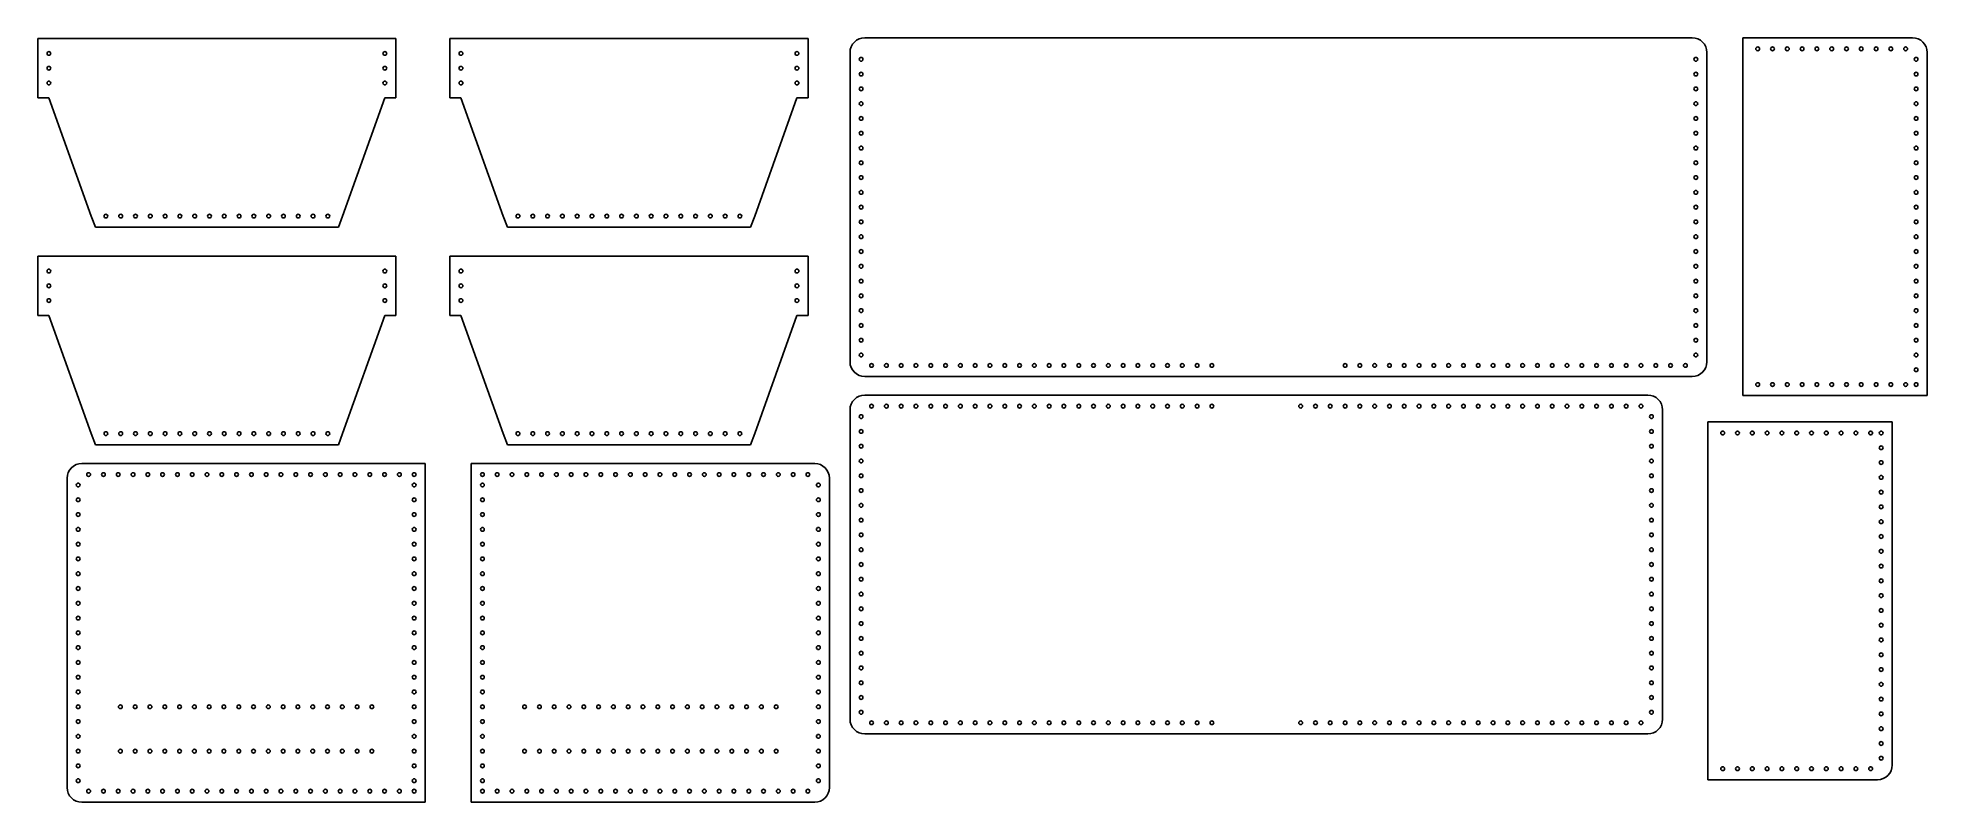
# Model space of a CAD drawing. Header units: millimetres. Extents: x -3855 to 12369, y 2298 to 4636.
# Drawn here: x 11858 to 12369, y 4429 to 4636 of the extents above; entities outside this region: 182.
import ezdxf

# ---------------------------------------------------------------- set-up
doc = ezdxf.new("R2010")
doc.units = ezdxf.units.MM
doc.layers.add('Общий лист', color=7, linetype='Continuous')
doc.layers.add('Средняя деталь', color=7, linetype='Continuous')

# ---------------------------------------------------------------- blocks, each defined once
blk = doc.blocks.new('*U464')
at = {"layer": 'Общий лист'}
blk.add_circle((0, 0), 0.505, dxfattribs=at)
blk = doc.blocks.new('*U465')
at = {"layer": 'Общий лист', "color": 0, "linetype": 'ByBlock', "lineweight": -2, "transparency": 16777216, "rotation": 180}
for p in [(12231, 4085.01), (12235, 4085.01), (12239, 4085.01), (12243, 4085.01), (12247, 4085.01), (12251, 4085.01), (12255, 4085.01), (12259, 4085.01), (12263, 4085.01), (12267, 4085.01), (12271, 4085.01), (12275, 4085.01), (12279, 4085.01), (12283, 4085.01), (12287, 4085.01), (12291, 4085.01), (12295, 4085.01), (12299, 4085.01)]:
    blk.add_blockref('*U464', p, dxfattribs=at)
blk = doc.blocks.new('*U466')
at = {"layer": 'Общий лист'}
blk.add_circle((0, 0), 0.505, dxfattribs=at)
blk = doc.blocks.new('*U468')
at = {"layer": 'Общий лист', "color": 0, "linetype": 'ByBlock', "lineweight": -2, "transparency": 16777216, "rotation": 180}
for p in [(12231, 4085.01), (12235, 4085.01), (12239, 4085.01), (12243, 4085.01), (12247, 4085.01), (12251, 4085.01), (12255, 4085.01), (12259, 4085.01), (12263, 4085.01), (12267, 4085.01), (12271, 4085.01), (12275, 4085.01), (12279, 4085.01), (12283, 4085.01), (12287, 4085.01), (12291, 4085.01), (12295, 4085.01), (12299, 4085.01)]:
    blk.add_blockref('*U466', p, dxfattribs=at)
blk = doc.blocks.new('*U469')
at = {"layer": 'Общий лист'}
blk.add_circle((0, 0), 0.505, dxfattribs=at)
blk = doc.blocks.new('*U471')
at = {"layer": 'Общий лист', "color": 0, "linetype": 'ByBlock', "lineweight": -2, "transparency": 16777216, "rotation": 180}
for p in [(12231, 4085.01), (12235, 4085.01), (12239, 4085.01), (12243, 4085.01), (12247, 4085.01), (12251, 4085.01), (12255, 4085.01), (12259, 4085.01), (12263, 4085.01), (12267, 4085.01), (12271, 4085.01), (12275, 4085.01), (12279, 4085.01), (12283, 4085.01), (12287, 4085.01), (12291, 4085.01), (12295, 4085.01), (12299, 4085.01)]:
    blk.add_blockref('*U469', p, dxfattribs=at)
blk = doc.blocks.new('*U472')
at = {"layer": 'Общий лист'}
blk.add_circle((0, 0), 0.505, dxfattribs=at)
blk = doc.blocks.new('*U473')
at = {"layer": 'Общий лист', "color": 0, "linetype": 'ByBlock', "lineweight": -2, "transparency": 16777216, "rotation": 180}
for p in [(12231, 4085.01), (12235, 4085.01), (12239, 4085.01), (12243, 4085.01), (12247, 4085.01), (12251, 4085.01), (12255, 4085.01), (12259, 4085.01), (12263, 4085.01), (12267, 4085.01), (12271, 4085.01), (12275, 4085.01), (12279, 4085.01), (12283, 4085.01), (12287, 4085.01), (12291, 4085.01), (12295, 4085.01), (12299, 4085.01)]:
    blk.add_blockref('*U472', p, dxfattribs=at)

msp = doc.modelspace()

# ---------------------------------------------------------------- hatches: boundary and pattern name
h = msp.add_hatch()
h.set_pattern_fill('ANGLE', color=256)
h.set_pattern_definition([(0, (-4666.4446, -118.961), (0, 6.985), [5.08, -1.905]), (90, (-4666.4446, -118.961), (-6.985, 4e-16), [5.08, -1.905])])
h.paths.add_polyline_path([(-3854.14, 2301.68, 1), (-3855.14, 2301.68, 1)])
h = msp.add_hatch()
h.set_pattern_fill('ANGLE', color=256)
h.set_pattern_definition([(0, (-4666.4446, -120.461), (0, 6.985), [5.08, -1.905]), (90, (-4666.4446, -120.461), (-6.985, 4e-16), [5.08, -1.905])])
h.paths.add_polyline_path([(-3854.14, 2300.18, 1), (-3855.14, 2300.18, 1)])
h = msp.add_hatch()
h.set_pattern_fill('ANGLE', color=256)
h.set_pattern_definition([(0, (-4667.871, -120.748), (0, 6.985), [5.08, -1.905]), (90, (-4667.871, -120.748), (-6.985, 4e-16), [5.08, -1.905])])
h.paths.add_polyline_path([(-3854.14, 2298.68, 1), (-3855.14, 2298.68, 1)])
h = msp.add_hatch()
h.set_pattern_fill('ANGLE', color=256)
h.set_pattern_definition([(0, (-4666.4446, -121.961), (0, 6.985), [5.08, -1.905]), (90, (-4666.4446, -121.961), (-6.985, 4e-16), [5.08, -1.905])])
h.paths.add_polyline_path([(-3854.14, 2298.68, 1), (-3855.14, 2298.68, 1)])
h = msp.add_hatch()
h.set_pattern_fill('ANGLE', color=256)
h.set_pattern_definition([(0, (-4661.4446, -118.961), (0, 6.985), [5.08, -1.905]), (90, (-4661.4446, -118.961), (-6.985, 4e-16), [5.08, -1.905])])
h.paths.add_polyline_path([(-3849.14, 2301.68, 1), (-3850.14, 2301.68, 1)])
h = msp.add_hatch()
h.set_pattern_fill('ANGLE', color=256)
h.set_pattern_definition([(0, (-4661.4446, -120.461), (0, 6.985), [5.08, -1.905]), (90, (-4661.4446, -120.461), (-6.985, 4e-16), [5.08, -1.905])])
h.paths.add_polyline_path([(-3849.14, 2300.18, 1), (-3850.14, 2300.18, 1)])
h = msp.add_hatch()
h.set_pattern_fill('ANGLE', color=256)
h.set_pattern_definition([(0, (-4662.871, -120.748), (0, 6.985), [5.08, -1.905]), (90, (-4662.871, -120.748), (-6.985, 4e-16), [5.08, -1.905])])
h.paths.add_polyline_path([(-3849.14, 2298.68, 1), (-3850.14, 2298.68, 1)])
h = msp.add_hatch()
h.set_pattern_fill('ANGLE', color=256)
h.set_pattern_definition([(0, (-4661.4446, -121.961), (0, 6.985), [5.08, -1.905]), (90, (-4661.4446, -121.961), (-6.985, 4e-16), [5.08, -1.905])])
h.paths.add_polyline_path([(-3849.14, 2298.68, 1), (-3850.14, 2298.68, 1)])
h = msp.add_hatch()
h.set_pattern_fill('ANGLE', color=256)
h.set_pattern_definition([(0, (-4656.4446, -118.961), (0, 6.985), [5.08, -1.905]), (90, (-4656.4446, -118.961), (-6.985, 4e-16), [5.08, -1.905])])
h.paths.add_polyline_path([(-3844.14, 2301.68, 1), (-3845.14, 2301.68, 1)])
h = msp.add_hatch()
h.set_pattern_fill('ANGLE', color=256)
h.set_pattern_definition([(0, (-4656.4446, -120.461), (0, 6.985), [5.08, -1.905]), (90, (-4656.4446, -120.461), (-6.985, 4e-16), [5.08, -1.905])])
h.paths.add_polyline_path([(-3844.14, 2300.18, 1), (-3845.14, 2300.18, 1)])
h = msp.add_hatch()
h.set_pattern_fill('ANGLE', color=256)
h.set_pattern_definition([(0, (-4657.871, -120.748), (0, 6.985), [5.08, -1.905]), (90, (-4657.871, -120.748), (-6.985, 4e-16), [5.08, -1.905])])
h.paths.add_polyline_path([(-3844.14, 2298.68, 1), (-3845.14, 2298.68, 1)])
h = msp.add_hatch()
h.set_pattern_fill('ANGLE', color=256)
h.set_pattern_definition([(0, (-4656.4446, -121.961), (0, 6.985), [5.08, -1.905]), (90, (-4656.4446, -121.961), (-6.985, 4e-16), [5.08, -1.905])])
h.paths.add_polyline_path([(-3844.14, 2298.68, 1), (-3845.14, 2298.68, 1)])
h = msp.add_hatch()
h.set_pattern_fill('ANGLE', color=256)
h.set_pattern_definition([(0, (-4651.4446, -118.961), (0, 6.985), [5.08, -1.905]), (90, (-4651.4446, -118.961), (-6.985, 4e-16), [5.08, -1.905])])
h.paths.add_polyline_path([(-3839.14, 2301.68, 1), (-3840.14, 2301.68, 1)])
h = msp.add_hatch()
h.set_pattern_fill('ANGLE', color=256)
h.set_pattern_definition([(0, (-4651.4446, -120.461), (0, 6.985), [5.08, -1.905]), (90, (-4651.4446, -120.461), (-6.985, 4e-16), [5.08, -1.905])])
h.paths.add_polyline_path([(-3839.14, 2300.18, 1), (-3840.14, 2300.18, 1)])
h = msp.add_hatch()
h.set_pattern_fill('ANGLE', color=256)
h.set_pattern_definition([(0, (-4652.871, -120.748), (0, 6.985), [5.08, -1.905]), (90, (-4652.871, -120.748), (-6.985, 4e-16), [5.08, -1.905])])
h.paths.add_polyline_path([(-3839.14, 2298.68, 1), (-3840.14, 2298.68, 1)])
h = msp.add_hatch()
h.set_pattern_fill('ANGLE', color=256)
h.set_pattern_definition([(0, (-4651.4446, -121.961), (0, 6.985), [5.08, -1.905]), (90, (-4651.4446, -121.961), (-6.985, 4e-16), [5.08, -1.905])])
h.paths.add_polyline_path([(-3839.14, 2298.68, 1), (-3840.14, 2298.68, 1)])
h = msp.add_hatch()
h.set_pattern_fill('ANGLE', color=256)
h.set_pattern_definition([(0, (-4646.4446, -118.961), (0, 6.985), [5.08, -1.905]), (90, (-4646.4446, -118.961), (-6.985, 4e-16), [5.08, -1.905])])
h.paths.add_polyline_path([(-3834.14, 2301.68, 1), (-3835.14, 2301.68, 1)])
h = msp.add_hatch()
h.set_pattern_fill('ANGLE', color=256)
h.set_pattern_definition([(0, (-4646.4446, -120.461), (0, 6.985), [5.08, -1.905]), (90, (-4646.4446, -120.461), (-6.985, 4e-16), [5.08, -1.905])])
h.paths.add_polyline_path([(-3834.14, 2300.18, 1), (-3835.14, 2300.18, 1)])
h = msp.add_hatch()
h.set_pattern_fill('ANGLE', color=256)
h.set_pattern_definition([(0, (-4646.4446, -121.961), (0, 6.985), [5.08, -1.905]), (90, (-4646.4446, -121.961), (-6.985, 4e-16), [5.08, -1.905])])
h.paths.add_polyline_path([(-3834.14, 2298.68, 1), (-3835.14, 2298.68, 1)])
h = msp.add_hatch()
h.set_pattern_fill('ANGLE', color=256)
h.set_pattern_definition([(0, (-4641.4446, -118.961), (0, 6.985), [5.08, -1.905]), (90, (-4641.4446, -118.961), (-6.985, 4e-16), [5.08, -1.905])])
h.paths.add_polyline_path([(-3829.14, 2301.68, 1), (-3830.14, 2301.68, 1)])
h = msp.add_hatch()
h.set_pattern_fill('ANGLE', color=256)
h.set_pattern_definition([(0, (-4641.4446, -120.461), (0, 6.985), [5.08, -1.905]), (90, (-4641.4446, -120.461), (-6.985, 4e-16), [5.08, -1.905])])
h.paths.add_polyline_path([(-3829.14, 2300.18, 1), (-3830.14, 2300.18, 1)])
h = msp.add_hatch()
h.set_pattern_fill('ANGLE', color=256)
h.set_pattern_definition([(0, (-4641.4446, -121.961), (0, 6.985), [5.08, -1.905]), (90, (-4641.4446, -121.961), (-6.985, 4e-16), [5.08, -1.905])])
h.paths.add_polyline_path([(-3829.14, 2298.68, 1), (-3830.14, 2298.68, 1)])
h = msp.add_hatch()
h.set_pattern_fill('ANGLE', color=256)
h.set_pattern_definition([(0, (-4636.4446, -118.961), (0, 6.985), [5.08, -1.905]), (90, (-4636.4446, -118.961), (-6.985, 4e-16), [5.08, -1.905])])
h.paths.add_polyline_path([(-3824.14, 2301.68, 1), (-3825.14, 2301.68, 1)])
h = msp.add_hatch()
h.set_pattern_fill('ANGLE', color=256)
h.set_pattern_definition([(0, (-4636.4446, -120.461), (0, 6.985), [5.08, -1.905]), (90, (-4636.4446, -120.461), (-6.985, 4e-16), [5.08, -1.905])])
h.paths.add_polyline_path([(-3824.14, 2300.18, 1), (-3825.14, 2300.18, 1)])
h = msp.add_hatch()
h.set_pattern_fill('ANGLE', color=256)
h.set_pattern_definition([(0, (-4636.4446, -121.961), (0, 6.985), [5.08, -1.905]), (90, (-4636.4446, -121.961), (-6.985, 4e-16), [5.08, -1.905])])
h.paths.add_polyline_path([(-3824.14, 2298.68, 1), (-3825.14, 2298.68, 1)])
h = msp.add_hatch()
h.set_pattern_fill('ANGLE', color=256)
h.set_pattern_definition([(0, (-4631.4446, -118.961), (0, 6.985), [5.08, -1.905]), (90, (-4631.4446, -118.961), (-6.985, 4e-16), [5.08, -1.905])])
h.paths.add_polyline_path([(-3819.14, 2301.68, 1), (-3820.14, 2301.68, 1)])
h = msp.add_hatch()
h.set_pattern_fill('ANGLE', color=256)
h.set_pattern_definition([(0, (-4631.4446, -120.461), (0, 6.985), [5.08, -1.905]), (90, (-4631.4446, -120.461), (-6.985, 4e-16), [5.08, -1.905])])
h.paths.add_polyline_path([(-3819.14, 2300.18, 1), (-3820.14, 2300.18, 1)])
h = msp.add_hatch()
h.set_pattern_fill('ANGLE', color=256)
h.set_pattern_definition([(0, (-4631.4446, -121.961), (0, 6.985), [5.08, -1.905]), (90, (-4631.4446, -121.961), (-6.985, 4e-16), [5.08, -1.905])])
h.paths.add_polyline_path([(-3819.14, 2298.68, 1), (-3820.14, 2298.68, 1)])
h = msp.add_hatch()
h.set_pattern_fill('ANGLE', color=256)
h.set_pattern_definition([(0, (-4626.4446, -118.961), (0, 6.985), [5.08, -1.905]), (90, (-4626.4446, -118.961), (-6.985, 4e-16), [5.08, -1.905])])
h.paths.add_polyline_path([(-3814.14, 2301.68, 1), (-3815.14, 2301.68, 1)])
h = msp.add_hatch()
h.set_pattern_fill('ANGLE', color=256)
h.set_pattern_definition([(0, (-4626.4446, -120.461), (0, 6.985), [5.08, -1.905]), (90, (-4626.4446, -120.461), (-6.985, 4e-16), [5.08, -1.905])])
h.paths.add_polyline_path([(-3814.14, 2300.18, 1), (-3815.14, 2300.18, 1)])
h = msp.add_hatch()
h.set_pattern_fill('ANGLE', color=256)
h.set_pattern_definition([(0, (-4626.4446, -121.961), (0, 6.985), [5.08, -1.905]), (90, (-4626.4446, -121.961), (-6.985, 4e-16), [5.08, -1.905])])
h.paths.add_polyline_path([(-3814.14, 2298.68, 1), (-3815.14, 2298.68, 1)])
h = msp.add_hatch()
h.set_pattern_fill('ANGLE', color=256)
h.set_pattern_definition([(0, (-4621.4446, -118.961), (0, 6.985), [5.08, -1.905]), (90, (-4621.4446, -118.961), (-6.985, 4e-16), [5.08, -1.905])])
h.paths.add_polyline_path([(-3809.14, 2301.68, 1), (-3810.14, 2301.68, 1)])
h = msp.add_hatch()
h.set_pattern_fill('ANGLE', color=256)
h.set_pattern_definition([(0, (-4621.4446, -120.461), (0, 6.985), [5.08, -1.905]), (90, (-4621.4446, -120.461), (-6.985, 4e-16), [5.08, -1.905])])
h.paths.add_polyline_path([(-3809.14, 2300.18, 1), (-3810.14, 2300.18, 1)])
h = msp.add_hatch()
h.set_pattern_fill('ANGLE', color=256)
h.set_pattern_definition([(0, (-4621.4446, -121.961), (0, 6.985), [5.08, -1.905]), (90, (-4621.4446, -121.961), (-6.985, 4e-16), [5.08, -1.905])])
h.paths.add_polyline_path([(-3809.14, 2298.68, 1), (-3810.14, 2298.68, 1)])
h = msp.add_hatch()
h.set_pattern_fill('ANGLE', color=256)
h.set_pattern_definition([(0, (-4616.4446, -118.961), (0, 6.985), [5.08, -1.905]), (90, (-4616.4446, -118.961), (-6.985, 4e-16), [5.08, -1.905])])
h.paths.add_polyline_path([(-3804.14, 2301.68, 1), (-3805.14, 2301.68, 1)])
h = msp.add_hatch()
h.set_pattern_fill('ANGLE', color=256)
h.set_pattern_definition([(0, (-4616.4446, -120.461), (0, 6.985), [5.08, -1.905]), (90, (-4616.4446, -120.461), (-6.985, 4e-16), [5.08, -1.905])])
h.paths.add_polyline_path([(-3804.14, 2300.18, 1), (-3805.14, 2300.18, 1)])
h = msp.add_hatch()
h.set_pattern_fill('ANGLE', color=256)
h.set_pattern_definition([(0, (-4616.4446, -121.961), (0, 6.985), [5.08, -1.905]), (90, (-4616.4446, -121.961), (-6.985, 4e-16), [5.08, -1.905])])
h.paths.add_polyline_path([(-3804.14, 2298.68, 1), (-3805.14, 2298.68, 1)])
h = msp.add_hatch()
h.set_pattern_fill('ANGLE', color=256)
h.set_pattern_definition([(0, (-4611.4446, -118.961), (0, 6.985), [5.08, -1.905]), (90, (-4611.4446, -118.961), (-6.985, 4e-16), [5.08, -1.905])])
h.paths.add_polyline_path([(-3799.14, 2301.68, 1), (-3800.14, 2301.68, 1)])
h = msp.add_hatch()
h.set_pattern_fill('ANGLE', color=256)
h.set_pattern_definition([(0, (-4611.4446, -120.461), (0, 6.985), [5.08, -1.905]), (90, (-4611.4446, -120.461), (-6.985, 4e-16), [5.08, -1.905])])
h.paths.add_polyline_path([(-3799.14, 2300.18, 1), (-3800.14, 2300.18, 1)])
h = msp.add_hatch()
h.set_pattern_fill('ANGLE', color=256)
h.set_pattern_definition([(0, (-4611.4446, -121.961), (0, 6.985), [5.08, -1.905]), (90, (-4611.4446, -121.961), (-6.985, 4e-16), [5.08, -1.905])])
h.paths.add_polyline_path([(-3799.14, 2298.68, 1), (-3800.14, 2298.68, 1)])
h = msp.add_hatch()
h.set_pattern_fill('ANGLE', color=256)
h.set_pattern_definition([(0, (-4606.4446, -118.961), (0, 6.985), [5.08, -1.905]), (90, (-4606.4446, -118.961), (-6.985, 4e-16), [5.08, -1.905])])
h.paths.add_polyline_path([(-3794.14, 2301.68, 1), (-3795.14, 2301.68, 1)])
h = msp.add_hatch()
h.set_pattern_fill('ANGLE', color=256)
h.set_pattern_definition([(0, (-4606.4446, -120.461), (0, 6.985), [5.08, -1.905]), (90, (-4606.4446, -120.461), (-6.985, 4e-16), [5.08, -1.905])])
h.paths.add_polyline_path([(-3794.14, 2300.18, 1), (-3795.14, 2300.18, 1)])
h = msp.add_hatch()
h.set_pattern_fill('ANGLE', color=256)
h.set_pattern_definition([(0, (-4606.4446, -121.961), (0, 6.985), [5.08, -1.905]), (90, (-4606.4446, -121.961), (-6.985, 4e-16), [5.08, -1.905])])
h.paths.add_polyline_path([(-3794.14, 2298.68, 1), (-3795.14, 2298.68, 1)])
h = msp.add_hatch()
h.set_pattern_fill('ANGLE', color=256)
h.set_pattern_definition([(0, (-4601.4446, -118.961), (0, 6.985), [5.08, -1.905]), (90, (-4601.4446, -118.961), (-6.985, 4e-16), [5.08, -1.905])])
h.paths.add_polyline_path([(-3789.14, 2301.68, 1), (-3790.14, 2301.68, 1)])
h = msp.add_hatch()
h.set_pattern_fill('ANGLE', color=256)
h.set_pattern_definition([(0, (-4601.4446, -120.461), (0, 6.985), [5.08, -1.905]), (90, (-4601.4446, -120.461), (-6.985, 4e-16), [5.08, -1.905])])
h.paths.add_polyline_path([(-3789.14, 2300.18, 1), (-3790.14, 2300.18, 1)])
h = msp.add_hatch()
h.set_pattern_fill('ANGLE', color=256)
h.set_pattern_definition([(0, (-4601.4446, -121.961), (0, 6.985), [5.08, -1.905]), (90, (-4601.4446, -121.961), (-6.985, 4e-16), [5.08, -1.905])])
h.paths.add_polyline_path([(-3789.14, 2298.68, 1), (-3790.14, 2298.68, 1)])
h = msp.add_hatch()
h.set_pattern_fill('ANGLE', color=256)
h.set_pattern_definition([(0, (-4596.4446, -118.961), (0, 6.985), [5.08, -1.905]), (90, (-4596.4446, -118.961), (-6.985, 4e-16), [5.08, -1.905])])
h.paths.add_polyline_path([(-3784.14, 2301.68, 1), (-3785.14, 2301.68, 1)])
h = msp.add_hatch()
h.set_pattern_fill('ANGLE', color=256)
h.set_pattern_definition([(0, (-4596.4446, -120.461), (0, 6.985), [5.08, -1.905]), (90, (-4596.4446, -120.461), (-6.985, 4e-16), [5.08, -1.905])])
h.paths.add_polyline_path([(-3784.14, 2300.18, 1), (-3785.14, 2300.18, 1)])
h = msp.add_hatch()
h.set_pattern_fill('ANGLE', color=256)
h.set_pattern_definition([(0, (-4596.4446, -121.961), (0, 6.985), [5.08, -1.905]), (90, (-4596.4446, -121.961), (-6.985, 4e-16), [5.08, -1.905])])
h.paths.add_polyline_path([(-3784.14, 2298.68, 1), (-3785.14, 2298.68, 1)])
h = msp.add_hatch()
h.set_pattern_fill('ANGLE', color=256)
h.set_pattern_definition([(0, (-4591.4446, -118.961), (0, 6.985), [5.08, -1.905]), (90, (-4591.4446, -118.961), (-6.985, 4e-16), [5.08, -1.905])])
h.paths.add_polyline_path([(-3779.14, 2301.68, 1), (-3780.14, 2301.68, 1)])
h = msp.add_hatch()
h.set_pattern_fill('ANGLE', color=256)
h.set_pattern_definition([(0, (-4591.4446, -120.461), (0, 6.985), [5.08, -1.905]), (90, (-4591.4446, -120.461), (-6.985, 4e-16), [5.08, -1.905])])
h.paths.add_polyline_path([(-3779.14, 2300.18, 1), (-3780.14, 2300.18, 1)])
h = msp.add_hatch()
h.set_pattern_fill('ANGLE', color=256)
h.set_pattern_definition([(0, (-4591.4446, -121.961), (0, 6.985), [5.08, -1.905]), (90, (-4591.4446, -121.961), (-6.985, 4e-16), [5.08, -1.905])])
h.paths.add_polyline_path([(-3779.14, 2298.68, 1), (-3780.14, 2298.68, 1)])
h = msp.add_hatch()
h.set_pattern_fill('ANGLE', color=256)
h.set_pattern_definition([(0, (-4586.4446, -118.961), (0, 6.985), [5.08, -1.905]), (90, (-4586.4446, -118.961), (-6.985, 4e-16), [5.08, -1.905])])
h.paths.add_polyline_path([(-3774.14, 2301.68, 1), (-3775.14, 2301.68, 1)])
h = msp.add_hatch()
h.set_pattern_fill('ANGLE', color=256)
h.set_pattern_definition([(0, (-4586.4446, -120.461), (0, 6.985), [5.08, -1.905]), (90, (-4586.4446, -120.461), (-6.985, 4e-16), [5.08, -1.905])])
h.paths.add_polyline_path([(-3774.14, 2300.18, 1), (-3775.14, 2300.18, 1)])
h = msp.add_hatch()
h.set_pattern_fill('ANGLE', color=256)
h.set_pattern_definition([(0, (-4586.4446, -121.961), (0, 6.985), [5.08, -1.905]), (90, (-4586.4446, -121.961), (-6.985, 4e-16), [5.08, -1.905])])
h.paths.add_polyline_path([(-3774.14, 2298.68, 1), (-3775.14, 2298.68, 1)])
h = msp.add_hatch()
h.set_pattern_fill('ANGLE', color=256)
h.set_pattern_definition([(0, (-4581.4446, -118.961), (0, 6.985), [5.08, -1.905]), (90, (-4581.4446, -118.961), (-6.985, 4e-16), [5.08, -1.905])])
h.paths.add_polyline_path([(-3769.14, 2301.68, 1), (-3770.14, 2301.68, 1)])
h = msp.add_hatch()
h.set_pattern_fill('ANGLE', color=256)
h.set_pattern_definition([(0, (-4581.4446, -120.461), (0, 6.985), [5.08, -1.905]), (90, (-4581.4446, -120.461), (-6.985, 4e-16), [5.08, -1.905])])
h.paths.add_polyline_path([(-3769.14, 2300.18, 1), (-3770.14, 2300.18, 1)])
h = msp.add_hatch()
h.set_pattern_fill('ANGLE', color=256)
h.set_pattern_definition([(0, (-4581.4446, -121.961), (0, 6.985), [5.08, -1.905]), (90, (-4581.4446, -121.961), (-6.985, 4e-16), [5.08, -1.905])])
h.paths.add_polyline_path([(-3769.14, 2298.68, 1), (-3770.14, 2298.68, 1)])
h = msp.add_hatch()
h.set_pattern_fill('ANGLE', color=256)
h.set_pattern_definition([(0, (-4576.4446, -118.961), (0, 6.985), [5.08, -1.905]), (90, (-4576.4446, -118.961), (-6.985, 4e-16), [5.08, -1.905])])
h.paths.add_polyline_path([(-3764.14, 2301.68, 1), (-3765.14, 2301.68, 1)])
h = msp.add_hatch()
h.set_pattern_fill('ANGLE', color=256)
h.set_pattern_definition([(0, (-4576.4446, -120.461), (0, 6.985), [5.08, -1.905]), (90, (-4576.4446, -120.461), (-6.985, 4e-16), [5.08, -1.905])])
h.paths.add_polyline_path([(-3764.14, 2300.18, 1), (-3765.14, 2300.18, 1)])
h = msp.add_hatch()
h.set_pattern_fill('ANGLE', color=256)
h.set_pattern_definition([(0, (-4576.4446, -121.961), (0, 6.985), [5.08, -1.905]), (90, (-4576.4446, -121.961), (-6.985, 4e-16), [5.08, -1.905])])
h.paths.add_polyline_path([(-3764.14, 2298.68, 1), (-3765.14, 2298.68, 1)])
h = msp.add_hatch()
h.set_pattern_fill('ANGLE', color=256)
h.set_pattern_definition([(0, (-4571.4446, -118.961), (0, 6.985), [5.08, -1.905]), (90, (-4571.4446, -118.961), (-6.985, 4e-16), [5.08, -1.905])])
h.paths.add_polyline_path([(-3759.14, 2301.68, 1), (-3760.14, 2301.68, 1)])
h = msp.add_hatch()
h.set_pattern_fill('ANGLE', color=256)
h.set_pattern_definition([(0, (-4571.4446, -120.461), (0, 6.985), [5.08, -1.905]), (90, (-4571.4446, -120.461), (-6.985, 4e-16), [5.08, -1.905])])
h.paths.add_polyline_path([(-3759.14, 2300.18, 1), (-3760.14, 2300.18, 1)])
h = msp.add_hatch()
h.set_pattern_fill('ANGLE', color=256)
h.set_pattern_definition([(0, (-4571.4446, -121.961), (0, 6.985), [5.08, -1.905]), (90, (-4571.4446, -121.961), (-6.985, 4e-16), [5.08, -1.905])])
h.paths.add_polyline_path([(-3759.14, 2298.68, 1), (-3760.14, 2298.68, 1)])
h = msp.add_hatch()
h.set_pattern_fill('ANGLE', color=256)
h.set_pattern_definition([(0, (-4566.4446, -118.961), (0, 6.985), [5.08, -1.905]), (90, (-4566.4446, -118.961), (-6.985, 4e-16), [5.08, -1.905])])
h.paths.add_polyline_path([(-3754.14, 2301.68, 1), (-3755.14, 2301.68, 1)])
h = msp.add_hatch()
h.set_pattern_fill('ANGLE', color=256)
h.set_pattern_definition([(0, (-4566.4446, -120.461), (0, 6.985), [5.08, -1.905]), (90, (-4566.4446, -120.461), (-6.985, 4e-16), [5.08, -1.905])])
h.paths.add_polyline_path([(-3754.14, 2300.18, 1), (-3755.14, 2300.18, 1)])
h = msp.add_hatch()
h.set_pattern_fill('ANGLE', color=256)
h.set_pattern_definition([(0, (-4566.4446, -121.961), (0, 6.985), [5.08, -1.905]), (90, (-4566.4446, -121.961), (-6.985, 4e-16), [5.08, -1.905])])
h.paths.add_polyline_path([(-3754.14, 2298.68, 1), (-3755.14, 2298.68, 1)])
h = msp.add_hatch()
h.set_pattern_fill('ANGLE', color=256)
h.set_pattern_definition([(0, (-4561.4446, -118.961), (0, 6.985), [5.08, -1.905]), (90, (-4561.4446, -118.961), (-6.985, 4e-16), [5.08, -1.905])])
h.paths.add_polyline_path([(-3749.14, 2301.68, 1), (-3750.14, 2301.68, 1)])
h = msp.add_hatch()
h.set_pattern_fill('ANGLE', color=256)
h.set_pattern_definition([(0, (-4561.4446, -120.461), (0, 6.985), [5.08, -1.905]), (90, (-4561.4446, -120.461), (-6.985, 4e-16), [5.08, -1.905])])
h.paths.add_polyline_path([(-3749.14, 2300.18, 1), (-3750.14, 2300.18, 1)])
h = msp.add_hatch()
h.set_pattern_fill('ANGLE', color=256)
h.set_pattern_definition([(0, (-4561.4446, -121.961), (0, 6.985), [5.08, -1.905]), (90, (-4561.4446, -121.961), (-6.985, 4e-16), [5.08, -1.905])])
h.paths.add_polyline_path([(-3749.14, 2298.68, 1), (-3750.14, 2298.68, 1)])
h = msp.add_hatch()
h.set_pattern_fill('ANGLE', color=256)
h.set_pattern_definition([(0, (-4556.4446, -118.961), (0, 6.985), [5.08, -1.905]), (90, (-4556.4446, -118.961), (-6.985, 4e-16), [5.08, -1.905])])
h.paths.add_polyline_path([(-3744.14, 2301.68, 1), (-3745.14, 2301.68, 1)])
h = msp.add_hatch()
h.set_pattern_fill('ANGLE', color=256)
h.set_pattern_definition([(0, (-4556.4446, -120.461), (0, 6.985), [5.08, -1.905]), (90, (-4556.4446, -120.461), (-6.985, 4e-16), [5.08, -1.905])])
h.paths.add_polyline_path([(-3744.14, 2300.18, 1), (-3745.14, 2300.18, 1)])
h = msp.add_hatch()
h.set_pattern_fill('ANGLE', color=256)
h.set_pattern_definition([(0, (-4556.4446, -121.961), (0, 6.985), [5.08, -1.905]), (90, (-4556.4446, -121.961), (-6.985, 4e-16), [5.08, -1.905])])
h.paths.add_polyline_path([(-3744.14, 2298.68, 1), (-3745.14, 2298.68, 1)])
h = msp.add_hatch()
h.set_pattern_fill('ANGLE', color=256)
h.set_pattern_definition([(0, (-4551.4446, -118.961), (0, 6.985), [5.08, -1.905]), (90, (-4551.4446, -118.961), (-6.985, 4e-16), [5.08, -1.905])])
h.paths.add_polyline_path([(-3739.14, 2301.68, 1), (-3740.14, 2301.68, 1)])
h = msp.add_hatch()
h.set_pattern_fill('ANGLE', color=256)
h.set_pattern_definition([(0, (-4551.4446, -120.461), (0, 6.985), [5.08, -1.905]), (90, (-4551.4446, -120.461), (-6.985, 4e-16), [5.08, -1.905])])
h.paths.add_polyline_path([(-3739.14, 2300.18, 1), (-3740.14, 2300.18, 1)])
h = msp.add_hatch()
h.set_pattern_fill('ANGLE', color=256)
h.set_pattern_definition([(0, (-4551.4446, -121.961), (0, 6.985), [5.08, -1.905]), (90, (-4551.4446, -121.961), (-6.985, 4e-16), [5.08, -1.905])])
h.paths.add_polyline_path([(-3739.14, 2298.68, 1), (-3740.14, 2298.68, 1)])
h = msp.add_hatch()
h.set_pattern_fill('ANGLE', color=256)
h.set_pattern_definition([(0, (-4546.4446, -118.961), (0, 6.985), [5.08, -1.905]), (90, (-4546.4446, -118.961), (-6.985, 4e-16), [5.08, -1.905])])
h.paths.add_polyline_path([(-3734.14, 2301.68, 1), (-3735.14, 2301.68, 1)])
h = msp.add_hatch()
h.set_pattern_fill('ANGLE', color=256)
h.set_pattern_definition([(0, (-4546.4446, -120.461), (0, 6.985), [5.08, -1.905]), (90, (-4546.4446, -120.461), (-6.985, 4e-16), [5.08, -1.905])])
h.paths.add_polyline_path([(-3734.14, 2300.18, 1), (-3735.14, 2300.18, 1)])
h = msp.add_hatch()
h.set_pattern_fill('ANGLE', color=256)
h.set_pattern_definition([(0, (-4546.4446, -121.961), (0, 6.985), [5.08, -1.905]), (90, (-4546.4446, -121.961), (-6.985, 4e-16), [5.08, -1.905])])
h.paths.add_polyline_path([(-3734.14, 2298.68, 1), (-3735.14, 2298.68, 1)])
h = msp.add_hatch()
h.set_pattern_fill('ANGLE', color=256)
h.set_pattern_definition([(0, (-4541.4446, -118.961), (0, 6.985), [5.08, -1.905]), (90, (-4541.4446, -118.961), (-6.985, 4e-16), [5.08, -1.905])])
h.paths.add_polyline_path([(-3729.14, 2301.68, 1), (-3730.14, 2301.68, 1)])
h = msp.add_hatch()
h.set_pattern_fill('ANGLE', color=256)
h.set_pattern_definition([(0, (-4541.4446, -120.461), (0, 6.985), [5.08, -1.905]), (90, (-4541.4446, -120.461), (-6.985, 4e-16), [5.08, -1.905])])
h.paths.add_polyline_path([(-3729.14, 2300.18, 1), (-3730.14, 2300.18, 1)])
h = msp.add_hatch()
h.set_pattern_fill('ANGLE', color=256)
h.set_pattern_definition([(0, (-4541.4446, -121.961), (0, 6.985), [5.08, -1.905]), (90, (-4541.4446, -121.961), (-6.985, 4e-16), [5.08, -1.905])])
h.paths.add_polyline_path([(-3729.14, 2298.68, 1), (-3730.14, 2298.68, 1)])
h = msp.add_hatch()
h.set_pattern_fill('ANGLE', color=256)
h.set_pattern_definition([(0, (-4536.4446, -118.961), (0, 6.985), [5.08, -1.905]), (90, (-4536.4446, -118.961), (-6.985, 4e-16), [5.08, -1.905])])
h.paths.add_polyline_path([(-3724.14, 2301.68, 1), (-3725.14, 2301.68, 1)])
h = msp.add_hatch()
h.set_pattern_fill('ANGLE', color=256)
h.set_pattern_definition([(0, (-4536.4446, -120.461), (0, 6.985), [5.08, -1.905]), (90, (-4536.4446, -120.461), (-6.985, 4e-16), [5.08, -1.905])])
h.paths.add_polyline_path([(-3724.14, 2300.18, 1), (-3725.14, 2300.18, 1)])
h = msp.add_hatch()
h.set_pattern_fill('ANGLE', color=256)
h.set_pattern_definition([(0, (-4536.4446, -121.961), (0, 6.985), [5.08, -1.905]), (90, (-4536.4446, -121.961), (-6.985, 4e-16), [5.08, -1.905])])
h.paths.add_polyline_path([(-3724.14, 2298.68, 1), (-3725.14, 2298.68, 1)])
h = msp.add_hatch()
h.set_pattern_fill('ANGLE', color=256)
h.set_pattern_definition([(0, (-4531.4446, -118.961), (0, 6.985), [5.08, -1.905]), (90, (-4531.4446, -118.961), (-6.985, 4e-16), [5.08, -1.905])])
h.paths.add_polyline_path([(-3719.14, 2301.68, 1), (-3720.14, 2301.68, 1)])
h = msp.add_hatch()
h.set_pattern_fill('ANGLE', color=256)
h.set_pattern_definition([(0, (-4531.4446, -120.461), (0, 6.985), [5.08, -1.905]), (90, (-4531.4446, -120.461), (-6.985, 4e-16), [5.08, -1.905])])
h.paths.add_polyline_path([(-3719.14, 2300.18, 1), (-3720.14, 2300.18, 1)])
h = msp.add_hatch()
h.set_pattern_fill('ANGLE', color=256)
h.set_pattern_definition([(0, (-4531.4446, -121.961), (0, 6.985), [5.08, -1.905]), (90, (-4531.4446, -121.961), (-6.985, 4e-16), [5.08, -1.905])])
h.paths.add_polyline_path([(-3719.14, 2298.68, 1), (-3720.14, 2298.68, 1)])
h = msp.add_hatch()
h.set_pattern_fill('ANGLE', color=256)
h.set_pattern_definition([(0, (-4526.4446, -118.961), (0, 6.985), [5.08, -1.905]), (90, (-4526.4446, -118.961), (-6.985, 4e-16), [5.08, -1.905])])
h.paths.add_polyline_path([(-3714.14, 2301.68, 1), (-3715.14, 2301.68, 1)])
h = msp.add_hatch()
h.set_pattern_fill('ANGLE', color=256)
h.set_pattern_definition([(0, (-4526.4446, -120.461), (0, 6.985), [5.08, -1.905]), (90, (-4526.4446, -120.461), (-6.985, 4e-16), [5.08, -1.905])])
h.paths.add_polyline_path([(-3714.14, 2300.18, 1), (-3715.14, 2300.18, 1)])
h = msp.add_hatch()
h.set_pattern_fill('ANGLE', color=256)
h.set_pattern_definition([(0, (-4526.4446, -121.961), (0, 6.985), [5.08, -1.905]), (90, (-4526.4446, -121.961), (-6.985, 4e-16), [5.08, -1.905])])
h.paths.add_polyline_path([(-3714.14, 2298.68, 1), (-3715.14, 2298.68, 1)])
at = {"layer": 'Defpoints'}
h = msp.add_hatch(dxfattribs=at)
h.set_pattern_fill('ANGLE', color=256)
h.set_pattern_definition([(0, (2.661, -0.5614), (0, 6.985), [5.08, -1.905]), (90, (2.661, -0.5614), (-6.985, 4e-16), [5.08, -1.905])])
h.paths.add_polyline_path([(814.97, 2420.08, 1), (813.97, 2420.08, 1)])
h = msp.add_hatch(dxfattribs=at)
h.set_pattern_fill('ANGLE', color=256)
h.set_pattern_definition([(0, (2.661, -2.0614), (0, 6.985), [5.08, -1.905]), (90, (2.661, -2.0614), (-6.985, 4e-16), [5.08, -1.905])])
h.paths.add_polyline_path([(814.97, 2418.58, 1), (813.97, 2418.58, 1)])
h = msp.add_hatch(dxfattribs=at)
h.set_pattern_fill('ANGLE', color=256)
h.set_pattern_definition([(0, (1.2346, -2.3484), (0, 6.985), [5.08, -1.905]), (90, (1.2346, -2.3484), (-6.985, 4e-16), [5.08, -1.905])])
h.paths.add_polyline_path([(814.97, 2417.08, 1), (813.97, 2417.08, 1)])
h = msp.add_hatch(dxfattribs=at)
h.set_pattern_fill('ANGLE', color=256)
h.set_pattern_definition([(0, (2.661, -3.5614), (0, 6.985), [5.08, -1.905]), (90, (2.661, -3.5614), (-6.985, 4e-16), [5.08, -1.905])])
h.paths.add_polyline_path([(814.97, 2417.08, 1), (813.97, 2417.08, 1)])
h = msp.add_hatch(dxfattribs=at)
h.set_pattern_fill('ANGLE', color=256)
h.set_pattern_definition([(0, (7.661, -0.5614), (0, 6.985), [5.08, -1.905]), (90, (7.661, -0.5614), (-6.985, 4e-16), [5.08, -1.905])])
h.paths.add_polyline_path([(819.97, 2420.08, 1), (818.97, 2420.08, 1)])
h = msp.add_hatch(dxfattribs=at)
h.set_pattern_fill('ANGLE', color=256)
h.set_pattern_definition([(0, (7.661, -2.0614), (0, 6.985), [5.08, -1.905]), (90, (7.661, -2.0614), (-6.985, 4e-16), [5.08, -1.905])])
h.paths.add_polyline_path([(819.97, 2418.58, 1), (818.97, 2418.58, 1)])
h = msp.add_hatch(dxfattribs=at)
h.set_pattern_fill('ANGLE', color=256)
h.set_pattern_definition([(0, (6.2346, -2.3484), (0, 6.985), [5.08, -1.905]), (90, (6.2346, -2.3484), (-6.985, 4e-16), [5.08, -1.905])])
h.paths.add_polyline_path([(819.97, 2417.08, 1), (818.97, 2417.08, 1)])
h = msp.add_hatch(dxfattribs=at)
h.set_pattern_fill('ANGLE', color=256)
h.set_pattern_definition([(0, (7.661, -3.5614), (0, 6.985), [5.08, -1.905]), (90, (7.661, -3.5614), (-6.985, 4e-16), [5.08, -1.905])])
h.paths.add_polyline_path([(819.97, 2417.08, 1), (818.97, 2417.08, 1)])
h = msp.add_hatch(dxfattribs=at)
h.set_pattern_fill('ANGLE', color=256)
h.set_pattern_definition([(0, (12.661, -0.5614), (0, 6.985), [5.08, -1.905]), (90, (12.661, -0.5614), (-6.985, 4e-16), [5.08, -1.905])])
h.paths.add_polyline_path([(824.97, 2420.08, 1), (823.97, 2420.08, 1)])
h = msp.add_hatch(dxfattribs=at)
h.set_pattern_fill('ANGLE', color=256)
h.set_pattern_definition([(0, (12.661, -2.0614), (0, 6.985), [5.08, -1.905]), (90, (12.661, -2.0614), (-6.985, 4e-16), [5.08, -1.905])])
h.paths.add_polyline_path([(824.97, 2418.58, 1), (823.97, 2418.58, 1)])
h = msp.add_hatch(dxfattribs=at)
h.set_pattern_fill('ANGLE', color=256)
h.set_pattern_definition([(0, (11.2346, -2.3484), (0, 6.985), [5.08, -1.905]), (90, (11.2346, -2.3484), (-6.985, 4e-16), [5.08, -1.905])])
h.paths.add_polyline_path([(824.97, 2417.08, 1), (823.97, 2417.08, 1)])
h = msp.add_hatch(dxfattribs=at)
h.set_pattern_fill('ANGLE', color=256)
h.set_pattern_definition([(0, (12.661, -3.5614), (0, 6.985), [5.08, -1.905]), (90, (12.661, -3.5614), (-6.985, 4e-16), [5.08, -1.905])])
h.paths.add_polyline_path([(824.97, 2417.08, 1), (823.97, 2417.08, 1)])
h = msp.add_hatch(dxfattribs=at)
h.set_pattern_fill('ANGLE', color=256)
h.set_pattern_definition([(0, (17.661, -0.5614), (0, 6.985), [5.08, -1.905]), (90, (17.661, -0.5614), (-6.985, 4e-16), [5.08, -1.905])])
h.paths.add_polyline_path([(829.97, 2420.08, 1), (828.97, 2420.08, 1)])
h = msp.add_hatch(dxfattribs=at)
h.set_pattern_fill('ANGLE', color=256)
h.set_pattern_definition([(0, (17.661, -2.0614), (0, 6.985), [5.08, -1.905]), (90, (17.661, -2.0614), (-6.985, 4e-16), [5.08, -1.905])])
h.paths.add_polyline_path([(829.97, 2418.58, 1), (828.97, 2418.58, 1)])
h = msp.add_hatch(dxfattribs=at)
h.set_pattern_fill('ANGLE', color=256)
h.set_pattern_definition([(0, (16.2346, -2.3484), (0, 6.985), [5.08, -1.905]), (90, (16.2346, -2.3484), (-6.985, 4e-16), [5.08, -1.905])])
h.paths.add_polyline_path([(829.97, 2417.08, 1), (828.97, 2417.08, 1)])
h = msp.add_hatch(dxfattribs=at)
h.set_pattern_fill('ANGLE', color=256)
h.set_pattern_definition([(0, (17.661, -3.5614), (0, 6.985), [5.08, -1.905]), (90, (17.661, -3.5614), (-6.985, 4e-16), [5.08, -1.905])])
h.paths.add_polyline_path([(829.97, 2417.08, 1), (828.97, 2417.08, 1)])
h = msp.add_hatch(dxfattribs=at)
h.set_pattern_fill('ANGLE', color=256)
h.set_pattern_definition([(0, (22.661, -0.5614), (0, 6.985), [5.08, -1.905]), (90, (22.661, -0.5614), (-6.985, 4e-16), [5.08, -1.905])])
h.paths.add_polyline_path([(834.97, 2420.08, 1), (833.97, 2420.08, 1)])
h = msp.add_hatch(dxfattribs=at)
h.set_pattern_fill('ANGLE', color=256)
h.set_pattern_definition([(0, (22.661, -2.0614), (0, 6.985), [5.08, -1.905]), (90, (22.661, -2.0614), (-6.985, 4e-16), [5.08, -1.905])])
h.paths.add_polyline_path([(834.97, 2418.58, 1), (833.97, 2418.58, 1)])
h = msp.add_hatch(dxfattribs=at)
h.set_pattern_fill('ANGLE', color=256)
h.set_pattern_definition([(0, (22.661, -3.5614), (0, 6.985), [5.08, -1.905]), (90, (22.661, -3.5614), (-6.985, 4e-16), [5.08, -1.905])])
h.paths.add_polyline_path([(834.97, 2417.08, 1), (833.97, 2417.08, 1)])
h = msp.add_hatch(dxfattribs=at)
h.set_pattern_fill('ANGLE', color=256)
h.set_pattern_definition([(0, (27.661, -0.5614), (0, 6.985), [5.08, -1.905]), (90, (27.661, -0.5614), (-6.985, 4e-16), [5.08, -1.905])])
h.paths.add_polyline_path([(839.97, 2420.08, 1), (838.97, 2420.08, 1)])
h = msp.add_hatch(dxfattribs=at)
h.set_pattern_fill('ANGLE', color=256)
h.set_pattern_definition([(0, (27.661, -2.0614), (0, 6.985), [5.08, -1.905]), (90, (27.661, -2.0614), (-6.985, 4e-16), [5.08, -1.905])])
h.paths.add_polyline_path([(839.97, 2418.58, 1), (838.97, 2418.58, 1)])
h = msp.add_hatch(dxfattribs=at)
h.set_pattern_fill('ANGLE', color=256)
h.set_pattern_definition([(0, (27.661, -3.5614), (0, 6.985), [5.08, -1.905]), (90, (27.661, -3.5614), (-6.985, 4e-16), [5.08, -1.905])])
h.paths.add_polyline_path([(839.97, 2417.08, 1), (838.97, 2417.08, 1)])
h = msp.add_hatch(dxfattribs=at)
h.set_pattern_fill('ANGLE', color=256)
h.set_pattern_definition([(0, (32.661, -0.5614), (0, 6.985), [5.08, -1.905]), (90, (32.661, -0.5614), (-6.985, 4e-16), [5.08, -1.905])])
h.paths.add_polyline_path([(844.97, 2420.08, 1), (843.97, 2420.08, 1)])
h = msp.add_hatch(dxfattribs=at)
h.set_pattern_fill('ANGLE', color=256)
h.set_pattern_definition([(0, (32.661, -2.0614), (0, 6.985), [5.08, -1.905]), (90, (32.661, -2.0614), (-6.985, 4e-16), [5.08, -1.905])])
h.paths.add_polyline_path([(844.97, 2418.58, 1), (843.97, 2418.58, 1)])
h = msp.add_hatch(dxfattribs=at)
h.set_pattern_fill('ANGLE', color=256)
h.set_pattern_definition([(0, (32.661, -3.5614), (0, 6.985), [5.08, -1.905]), (90, (32.661, -3.5614), (-6.985, 4e-16), [5.08, -1.905])])
h.paths.add_polyline_path([(844.97, 2417.08, 1), (843.97, 2417.08, 1)])
h = msp.add_hatch(dxfattribs=at)
h.set_pattern_fill('ANGLE', color=256)
h.set_pattern_definition([(0, (37.661, -0.5614), (0, 6.985), [5.08, -1.905]), (90, (37.661, -0.5614), (-6.985, 4e-16), [5.08, -1.905])])
h.paths.add_polyline_path([(849.97, 2420.08, 1), (848.97, 2420.08, 1)])
h = msp.add_hatch(dxfattribs=at)
h.set_pattern_fill('ANGLE', color=256)
h.set_pattern_definition([(0, (37.661, -2.0614), (0, 6.985), [5.08, -1.905]), (90, (37.661, -2.0614), (-6.985, 4e-16), [5.08, -1.905])])
h.paths.add_polyline_path([(849.97, 2418.58, 1), (848.97, 2418.58, 1)])
h = msp.add_hatch(dxfattribs=at)
h.set_pattern_fill('ANGLE', color=256)
h.set_pattern_definition([(0, (37.661, -3.5614), (0, 6.985), [5.08, -1.905]), (90, (37.661, -3.5614), (-6.985, 4e-16), [5.08, -1.905])])
h.paths.add_polyline_path([(849.97, 2417.08, 1), (848.97, 2417.08, 1)])
h = msp.add_hatch(dxfattribs=at)
h.set_pattern_fill('ANGLE', color=256)
h.set_pattern_definition([(0, (42.661, -0.5614), (0, 6.985), [5.08, -1.905]), (90, (42.661, -0.5614), (-6.985, 4e-16), [5.08, -1.905])])
h.paths.add_polyline_path([(854.97, 2420.08, 1), (853.97, 2420.08, 1)])
h = msp.add_hatch(dxfattribs=at)
h.set_pattern_fill('ANGLE', color=256)
h.set_pattern_definition([(0, (42.661, -2.0614), (0, 6.985), [5.08, -1.905]), (90, (42.661, -2.0614), (-6.985, 4e-16), [5.08, -1.905])])
h.paths.add_polyline_path([(854.97, 2418.58, 1), (853.97, 2418.58, 1)])
h = msp.add_hatch(dxfattribs=at)
h.set_pattern_fill('ANGLE', color=256)
h.set_pattern_definition([(0, (42.661, -3.5614), (0, 6.985), [5.08, -1.905]), (90, (42.661, -3.5614), (-6.985, 4e-16), [5.08, -1.905])])
h.paths.add_polyline_path([(854.97, 2417.08, 1), (853.97, 2417.08, 1)])
h = msp.add_hatch(dxfattribs=at)
h.set_pattern_fill('ANGLE', color=256)
h.set_pattern_definition([(0, (47.661, -0.5614), (0, 6.985), [5.08, -1.905]), (90, (47.661, -0.5614), (-6.985, 4e-16), [5.08, -1.905])])
h.paths.add_polyline_path([(859.97, 2420.08, 1), (858.97, 2420.08, 1)])
h = msp.add_hatch(dxfattribs=at)
h.set_pattern_fill('ANGLE', color=256)
h.set_pattern_definition([(0, (47.661, -2.0614), (0, 6.985), [5.08, -1.905]), (90, (47.661, -2.0614), (-6.985, 4e-16), [5.08, -1.905])])
h.paths.add_polyline_path([(859.97, 2418.58, 1), (858.97, 2418.58, 1)])
h = msp.add_hatch(dxfattribs=at)
h.set_pattern_fill('ANGLE', color=256)
h.set_pattern_definition([(0, (47.661, -3.5614), (0, 6.985), [5.08, -1.905]), (90, (47.661, -3.5614), (-6.985, 4e-16), [5.08, -1.905])])
h.paths.add_polyline_path([(859.97, 2417.08, 1), (858.97, 2417.08, 1)])
h = msp.add_hatch(dxfattribs=at)
h.set_pattern_fill('ANGLE', color=256)
h.set_pattern_definition([(0, (52.661, -0.5614), (0, 6.985), [5.08, -1.905]), (90, (52.661, -0.5614), (-6.985, 4e-16), [5.08, -1.905])])
h.paths.add_polyline_path([(864.97, 2420.08, 1), (863.97, 2420.08, 1)])
h = msp.add_hatch(dxfattribs=at)
h.set_pattern_fill('ANGLE', color=256)
h.set_pattern_definition([(0, (52.661, -2.0614), (0, 6.985), [5.08, -1.905]), (90, (52.661, -2.0614), (-6.985, 4e-16), [5.08, -1.905])])
h.paths.add_polyline_path([(864.97, 2418.58, 1), (863.97, 2418.58, 1)])
h = msp.add_hatch(dxfattribs=at)
h.set_pattern_fill('ANGLE', color=256)
h.set_pattern_definition([(0, (52.661, -3.5614), (0, 6.985), [5.08, -1.905]), (90, (52.661, -3.5614), (-6.985, 4e-16), [5.08, -1.905])])
h.paths.add_polyline_path([(864.97, 2417.08, 1), (863.97, 2417.08, 1)])
h = msp.add_hatch(dxfattribs=at)
h.set_pattern_fill('ANGLE', color=256)
h.set_pattern_definition([(0, (57.661, -0.5614), (0, 6.985), [5.08, -1.905]), (90, (57.661, -0.5614), (-6.985, 4e-16), [5.08, -1.905])])
h.paths.add_polyline_path([(869.97, 2420.08, 1), (868.97, 2420.08, 1)])
h = msp.add_hatch(dxfattribs=at)
h.set_pattern_fill('ANGLE', color=256)
h.set_pattern_definition([(0, (57.661, -2.0614), (0, 6.985), [5.08, -1.905]), (90, (57.661, -2.0614), (-6.985, 4e-16), [5.08, -1.905])])
h.paths.add_polyline_path([(869.97, 2418.58, 1), (868.97, 2418.58, 1)])
h = msp.add_hatch(dxfattribs=at)
h.set_pattern_fill('ANGLE', color=256)
h.set_pattern_definition([(0, (57.661, -3.5614), (0, 6.985), [5.08, -1.905]), (90, (57.661, -3.5614), (-6.985, 4e-16), [5.08, -1.905])])
h.paths.add_polyline_path([(869.97, 2417.08, 1), (868.97, 2417.08, 1)])
h = msp.add_hatch(dxfattribs=at)
h.set_pattern_fill('ANGLE', color=256)
h.set_pattern_definition([(0, (62.661, -0.5614), (0, 6.985), [5.08, -1.905]), (90, (62.661, -0.5614), (-6.985, 4e-16), [5.08, -1.905])])
h.paths.add_polyline_path([(874.97, 2420.08, 1), (873.97, 2420.08, 1)])
h = msp.add_hatch(dxfattribs=at)
h.set_pattern_fill('ANGLE', color=256)
h.set_pattern_definition([(0, (62.661, -2.0614), (0, 6.985), [5.08, -1.905]), (90, (62.661, -2.0614), (-6.985, 4e-16), [5.08, -1.905])])
h.paths.add_polyline_path([(874.97, 2418.58, 1), (873.97, 2418.58, 1)])
h = msp.add_hatch(dxfattribs=at)
h.set_pattern_fill('ANGLE', color=256)
h.set_pattern_definition([(0, (62.661, -3.5614), (0, 6.985), [5.08, -1.905]), (90, (62.661, -3.5614), (-6.985, 4e-16), [5.08, -1.905])])
h.paths.add_polyline_path([(874.97, 2417.08, 1), (873.97, 2417.08, 1)])
h = msp.add_hatch(dxfattribs=at)
h.set_pattern_fill('ANGLE', color=256)
h.set_pattern_definition([(0, (67.661, -0.5614), (0, 6.985), [5.08, -1.905]), (90, (67.661, -0.5614), (-6.985, 4e-16), [5.08, -1.905])])
h.paths.add_polyline_path([(879.97, 2420.08, 1), (878.97, 2420.08, 1)])
h = msp.add_hatch(dxfattribs=at)
h.set_pattern_fill('ANGLE', color=256)
h.set_pattern_definition([(0, (67.661, -2.0614), (0, 6.985), [5.08, -1.905]), (90, (67.661, -2.0614), (-6.985, 4e-16), [5.08, -1.905])])
h.paths.add_polyline_path([(879.97, 2418.58, 1), (878.97, 2418.58, 1)])
h = msp.add_hatch(dxfattribs=at)
h.set_pattern_fill('ANGLE', color=256)
h.set_pattern_definition([(0, (67.661, -3.5614), (0, 6.985), [5.08, -1.905]), (90, (67.661, -3.5614), (-6.985, 4e-16), [5.08, -1.905])])
h.paths.add_polyline_path([(879.97, 2417.08, 1), (878.97, 2417.08, 1)])
h = msp.add_hatch(dxfattribs=at)
h.set_pattern_fill('ANGLE', color=256)
h.set_pattern_definition([(0, (72.661, -0.5614), (0, 6.985), [5.08, -1.905]), (90, (72.661, -0.5614), (-6.985, 4e-16), [5.08, -1.905])])
h.paths.add_polyline_path([(884.97, 2420.08, 1), (883.97, 2420.08, 1)])
h = msp.add_hatch(dxfattribs=at)
h.set_pattern_fill('ANGLE', color=256)
h.set_pattern_definition([(0, (72.661, -2.0614), (0, 6.985), [5.08, -1.905]), (90, (72.661, -2.0614), (-6.985, 4e-16), [5.08, -1.905])])
h.paths.add_polyline_path([(884.97, 2418.58, 1), (883.97, 2418.58, 1)])
h = msp.add_hatch(dxfattribs=at)
h.set_pattern_fill('ANGLE', color=256)
h.set_pattern_definition([(0, (72.661, -3.5614), (0, 6.985), [5.08, -1.905]), (90, (72.661, -3.5614), (-6.985, 4e-16), [5.08, -1.905])])
h.paths.add_polyline_path([(884.97, 2417.08, 1), (883.97, 2417.08, 1)])
h = msp.add_hatch(dxfattribs=at)
h.set_pattern_fill('ANGLE', color=256)
h.set_pattern_definition([(0, (77.661, -0.5614), (0, 6.985), [5.08, -1.905]), (90, (77.661, -0.5614), (-6.985, 4e-16), [5.08, -1.905])])
h.paths.add_polyline_path([(889.97, 2420.08, 1), (888.97, 2420.08, 1)])
h = msp.add_hatch(dxfattribs=at)
h.set_pattern_fill('ANGLE', color=256)
h.set_pattern_definition([(0, (77.661, -2.0614), (0, 6.985), [5.08, -1.905]), (90, (77.661, -2.0614), (-6.985, 4e-16), [5.08, -1.905])])
h.paths.add_polyline_path([(889.97, 2418.58, 1), (888.97, 2418.58, 1)])
h = msp.add_hatch(dxfattribs=at)
h.set_pattern_fill('ANGLE', color=256)
h.set_pattern_definition([(0, (77.661, -3.5614), (0, 6.985), [5.08, -1.905]), (90, (77.661, -3.5614), (-6.985, 4e-16), [5.08, -1.905])])
h.paths.add_polyline_path([(889.97, 2417.08, 1), (888.97, 2417.08, 1)])
h = msp.add_hatch(dxfattribs=at)
h.set_pattern_fill('ANGLE', color=256)
h.set_pattern_definition([(0, (82.661, -0.5614), (0, 6.985), [5.08, -1.905]), (90, (82.661, -0.5614), (-6.985, 4e-16), [5.08, -1.905])])
h.paths.add_polyline_path([(894.97, 2420.08, 1), (893.97, 2420.08, 1)])
h = msp.add_hatch(dxfattribs=at)
h.set_pattern_fill('ANGLE', color=256)
h.set_pattern_definition([(0, (82.661, -2.0614), (0, 6.985), [5.08, -1.905]), (90, (82.661, -2.0614), (-6.985, 4e-16), [5.08, -1.905])])
h.paths.add_polyline_path([(894.97, 2418.58, 1), (893.97, 2418.58, 1)])
h = msp.add_hatch(dxfattribs=at)
h.set_pattern_fill('ANGLE', color=256)
h.set_pattern_definition([(0, (82.661, -3.5614), (0, 6.985), [5.08, -1.905]), (90, (82.661, -3.5614), (-6.985, 4e-16), [5.08, -1.905])])
h.paths.add_polyline_path([(894.97, 2417.08, 1), (893.97, 2417.08, 1)])
h = msp.add_hatch(dxfattribs=at)
h.set_pattern_fill('ANGLE', color=256)
h.set_pattern_definition([(0, (87.661, -0.5614), (0, 6.985), [5.08, -1.905]), (90, (87.661, -0.5614), (-6.985, 4e-16), [5.08, -1.905])])
h.paths.add_polyline_path([(899.97, 2420.08, 1), (898.97, 2420.08, 1)])
h = msp.add_hatch(dxfattribs=at)
h.set_pattern_fill('ANGLE', color=256)
h.set_pattern_definition([(0, (87.661, -2.0614), (0, 6.985), [5.08, -1.905]), (90, (87.661, -2.0614), (-6.985, 4e-16), [5.08, -1.905])])
h.paths.add_polyline_path([(899.97, 2418.58, 1), (898.97, 2418.58, 1)])
h = msp.add_hatch(dxfattribs=at)
h.set_pattern_fill('ANGLE', color=256)
h.set_pattern_definition([(0, (87.661, -3.5614), (0, 6.985), [5.08, -1.905]), (90, (87.661, -3.5614), (-6.985, 4e-16), [5.08, -1.905])])
h.paths.add_polyline_path([(899.97, 2417.08, 1), (898.97, 2417.08, 1)])
h = msp.add_hatch(dxfattribs=at)
h.set_pattern_fill('ANGLE', color=256)
h.set_pattern_definition([(0, (92.661, -0.5614), (0, 6.985), [5.08, -1.905]), (90, (92.661, -0.5614), (-6.985, 4e-16), [5.08, -1.905])])
h.paths.add_polyline_path([(904.97, 2420.08, 1), (903.97, 2420.08, 1)])
h = msp.add_hatch(dxfattribs=at)
h.set_pattern_fill('ANGLE', color=256)
h.set_pattern_definition([(0, (92.661, -2.0614), (0, 6.985), [5.08, -1.905]), (90, (92.661, -2.0614), (-6.985, 4e-16), [5.08, -1.905])])
h.paths.add_polyline_path([(904.97, 2418.58, 1), (903.97, 2418.58, 1)])
h = msp.add_hatch(dxfattribs=at)
h.set_pattern_fill('ANGLE', color=256)
h.set_pattern_definition([(0, (92.661, -3.5614), (0, 6.985), [5.08, -1.905]), (90, (92.661, -3.5614), (-6.985, 4e-16), [5.08, -1.905])])
h.paths.add_polyline_path([(904.97, 2417.08, 1), (903.97, 2417.08, 1)])
h = msp.add_hatch(dxfattribs=at)
h.set_pattern_fill('ANGLE', color=256)
h.set_pattern_definition([(0, (97.661, -0.5614), (0, 6.985), [5.08, -1.905]), (90, (97.661, -0.5614), (-6.985, 4e-16), [5.08, -1.905])])
h.paths.add_polyline_path([(909.97, 2420.08, 1), (908.97, 2420.08, 1)])
h = msp.add_hatch(dxfattribs=at)
h.set_pattern_fill('ANGLE', color=256)
h.set_pattern_definition([(0, (97.661, -2.0614), (0, 6.985), [5.08, -1.905]), (90, (97.661, -2.0614), (-6.985, 4e-16), [5.08, -1.905])])
h.paths.add_polyline_path([(909.97, 2418.58, 1), (908.97, 2418.58, 1)])
h = msp.add_hatch(dxfattribs=at)
h.set_pattern_fill('ANGLE', color=256)
h.set_pattern_definition([(0, (97.661, -3.5614), (0, 6.985), [5.08, -1.905]), (90, (97.661, -3.5614), (-6.985, 4e-16), [5.08, -1.905])])
h.paths.add_polyline_path([(909.97, 2417.08, 1), (908.97, 2417.08, 1)])
h = msp.add_hatch(dxfattribs=at)
h.set_pattern_fill('ANGLE', color=256)
h.set_pattern_definition([(0, (102.661, -0.5614), (0, 6.985), [5.08, -1.905]), (90, (102.661, -0.5614), (-6.985, 4e-16), [5.08, -1.905])])
h.paths.add_polyline_path([(914.97, 2420.08, 1), (913.97, 2420.08, 1)])
h = msp.add_hatch(dxfattribs=at)
h.set_pattern_fill('ANGLE', color=256)
h.set_pattern_definition([(0, (102.661, -2.0614), (0, 6.985), [5.08, -1.905]), (90, (102.661, -2.0614), (-6.985, 4e-16), [5.08, -1.905])])
h.paths.add_polyline_path([(914.97, 2418.58, 1), (913.97, 2418.58, 1)])
h = msp.add_hatch(dxfattribs=at)
h.set_pattern_fill('ANGLE', color=256)
h.set_pattern_definition([(0, (102.661, -3.5614), (0, 6.985), [5.08, -1.905]), (90, (102.661, -3.5614), (-6.985, 4e-16), [5.08, -1.905])])
h.paths.add_polyline_path([(914.97, 2417.08, 1), (913.97, 2417.08, 1)])
h = msp.add_hatch(dxfattribs=at)
h.set_pattern_fill('ANGLE', color=256)
h.set_pattern_definition([(0, (107.661, -0.5614), (0, 6.985), [5.08, -1.905]), (90, (107.661, -0.5614), (-6.985, 4e-16), [5.08, -1.905])])
h.paths.add_polyline_path([(919.97, 2420.08, 1), (918.97, 2420.08, 1)])
h = msp.add_hatch(dxfattribs=at)
h.set_pattern_fill('ANGLE', color=256)
h.set_pattern_definition([(0, (107.661, -2.0614), (0, 6.985), [5.08, -1.905]), (90, (107.661, -2.0614), (-6.985, 4e-16), [5.08, -1.905])])
h.paths.add_polyline_path([(919.97, 2418.58, 1), (918.97, 2418.58, 1)])
h = msp.add_hatch(dxfattribs=at)
h.set_pattern_fill('ANGLE', color=256)
h.set_pattern_definition([(0, (107.661, -3.5614), (0, 6.985), [5.08, -1.905]), (90, (107.661, -3.5614), (-6.985, 4e-16), [5.08, -1.905])])
h.paths.add_polyline_path([(919.97, 2417.08, 1), (918.97, 2417.08, 1)])
h = msp.add_hatch(dxfattribs=at)
h.set_pattern_fill('ANGLE', color=256)
h.set_pattern_definition([(0, (112.661, -0.5614), (0, 6.985), [5.08, -1.905]), (90, (112.661, -0.5614), (-6.985, 4e-16), [5.08, -1.905])])
h.paths.add_polyline_path([(924.97, 2420.08, 1), (923.97, 2420.08, 1)])
h = msp.add_hatch(dxfattribs=at)
h.set_pattern_fill('ANGLE', color=256)
h.set_pattern_definition([(0, (112.661, -2.0614), (0, 6.985), [5.08, -1.905]), (90, (112.661, -2.0614), (-6.985, 4e-16), [5.08, -1.905])])
h.paths.add_polyline_path([(924.97, 2418.58, 1), (923.97, 2418.58, 1)])
h = msp.add_hatch(dxfattribs=at)
h.set_pattern_fill('ANGLE', color=256)
h.set_pattern_definition([(0, (112.661, -3.5614), (0, 6.985), [5.08, -1.905]), (90, (112.661, -3.5614), (-6.985, 4e-16), [5.08, -1.905])])
h.paths.add_polyline_path([(924.97, 2417.08, 1), (923.97, 2417.08, 1)])
h = msp.add_hatch(dxfattribs=at)
h.set_pattern_fill('ANGLE', color=256)
h.set_pattern_definition([(0, (117.661, -0.5614), (0, 6.985), [5.08, -1.905]), (90, (117.661, -0.5614), (-6.985, 4e-16), [5.08, -1.905])])
h.paths.add_polyline_path([(929.97, 2420.08, 1), (928.97, 2420.08, 1)])
h = msp.add_hatch(dxfattribs=at)
h.set_pattern_fill('ANGLE', color=256)
h.set_pattern_definition([(0, (117.661, -2.0614), (0, 6.985), [5.08, -1.905]), (90, (117.661, -2.0614), (-6.985, 4e-16), [5.08, -1.905])])
h.paths.add_polyline_path([(929.97, 2418.58, 1), (928.97, 2418.58, 1)])
h = msp.add_hatch(dxfattribs=at)
h.set_pattern_fill('ANGLE', color=256)
h.set_pattern_definition([(0, (117.661, -3.5614), (0, 6.985), [5.08, -1.905]), (90, (117.661, -3.5614), (-6.985, 4e-16), [5.08, -1.905])])
h.paths.add_polyline_path([(929.97, 2417.08, 1), (928.97, 2417.08, 1)])
h = msp.add_hatch(dxfattribs=at)
h.set_pattern_fill('ANGLE', color=256)
h.set_pattern_definition([(0, (122.661, -0.5614), (0, 6.985), [5.08, -1.905]), (90, (122.661, -0.5614), (-6.985, 4e-16), [5.08, -1.905])])
h.paths.add_polyline_path([(934.97, 2420.08, 1), (933.97, 2420.08, 1)])
h = msp.add_hatch(dxfattribs=at)
h.set_pattern_fill('ANGLE', color=256)
h.set_pattern_definition([(0, (122.661, -2.0614), (0, 6.985), [5.08, -1.905]), (90, (122.661, -2.0614), (-6.985, 4e-16), [5.08, -1.905])])
h.paths.add_polyline_path([(934.97, 2418.58, 1), (933.97, 2418.58, 1)])
h = msp.add_hatch(dxfattribs=at)
h.set_pattern_fill('ANGLE', color=256)
h.set_pattern_definition([(0, (122.661, -3.5614), (0, 6.985), [5.08, -1.905]), (90, (122.661, -3.5614), (-6.985, 4e-16), [5.08, -1.905])])
h.paths.add_polyline_path([(934.97, 2417.08, 1), (933.97, 2417.08, 1)])
h = msp.add_hatch(dxfattribs=at)
h.set_pattern_fill('ANGLE', color=256)
h.set_pattern_definition([(0, (127.661, -0.5614), (0, 6.985), [5.08, -1.905]), (90, (127.661, -0.5614), (-6.985, 4e-16), [5.08, -1.905])])
h.paths.add_polyline_path([(939.97, 2420.08, 1), (938.97, 2420.08, 1)])
h = msp.add_hatch(dxfattribs=at)
h.set_pattern_fill('ANGLE', color=256)
h.set_pattern_definition([(0, (127.661, -2.0614), (0, 6.985), [5.08, -1.905]), (90, (127.661, -2.0614), (-6.985, 4e-16), [5.08, -1.905])])
h.paths.add_polyline_path([(939.97, 2418.58, 1), (938.97, 2418.58, 1)])
h = msp.add_hatch(dxfattribs=at)
h.set_pattern_fill('ANGLE', color=256)
h.set_pattern_definition([(0, (127.661, -3.5614), (0, 6.985), [5.08, -1.905]), (90, (127.661, -3.5614), (-6.985, 4e-16), [5.08, -1.905])])
h.paths.add_polyline_path([(939.97, 2417.08, 1), (938.97, 2417.08, 1)])
h = msp.add_hatch(dxfattribs=at)
h.set_pattern_fill('ANGLE', color=256)
h.set_pattern_definition([(0, (132.661, -0.5614), (0, 6.985), [5.08, -1.905]), (90, (132.661, -0.5614), (-6.985, 4e-16), [5.08, -1.905])])
h.paths.add_polyline_path([(944.97, 2420.08, 1), (943.97, 2420.08, 1)])
h = msp.add_hatch(dxfattribs=at)
h.set_pattern_fill('ANGLE', color=256)
h.set_pattern_definition([(0, (132.661, -2.0614), (0, 6.985), [5.08, -1.905]), (90, (132.661, -2.0614), (-6.985, 4e-16), [5.08, -1.905])])
h.paths.add_polyline_path([(944.97, 2418.58, 1), (943.97, 2418.58, 1)])
h = msp.add_hatch(dxfattribs=at)
h.set_pattern_fill('ANGLE', color=256)
h.set_pattern_definition([(0, (132.661, -3.5614), (0, 6.985), [5.08, -1.905]), (90, (132.661, -3.5614), (-6.985, 4e-16), [5.08, -1.905])])
h.paths.add_polyline_path([(944.97, 2417.08, 1), (943.97, 2417.08, 1)])
h = msp.add_hatch(dxfattribs=at)
h.set_pattern_fill('ANGLE', color=256)
h.set_pattern_definition([(0, (137.661, -0.5614), (0, 6.985), [5.08, -1.905]), (90, (137.661, -0.5614), (-6.985, 4e-16), [5.08, -1.905])])
h.paths.add_polyline_path([(949.97, 2420.08, 1), (948.97, 2420.08, 1)])
h = msp.add_hatch(dxfattribs=at)
h.set_pattern_fill('ANGLE', color=256)
h.set_pattern_definition([(0, (137.661, -2.0614), (0, 6.985), [5.08, -1.905]), (90, (137.661, -2.0614), (-6.985, 4e-16), [5.08, -1.905])])
h.paths.add_polyline_path([(949.97, 2418.58, 1), (948.97, 2418.58, 1)])
h = msp.add_hatch(dxfattribs=at)
h.set_pattern_fill('ANGLE', color=256)
h.set_pattern_definition([(0, (137.661, -3.5614), (0, 6.985), [5.08, -1.905]), (90, (137.661, -3.5614), (-6.985, 4e-16), [5.08, -1.905])])
h.paths.add_polyline_path([(949.97, 2417.08, 1), (948.97, 2417.08, 1)])
h = msp.add_hatch(dxfattribs=at)
h.set_pattern_fill('ANGLE', color=256)
h.set_pattern_definition([(0, (142.661, -0.5614), (0, 6.985), [5.08, -1.905]), (90, (142.661, -0.5614), (-6.985, 4e-16), [5.08, -1.905])])
h.paths.add_polyline_path([(954.97, 2420.08, 1), (953.97, 2420.08, 1)])
h = msp.add_hatch(dxfattribs=at)
h.set_pattern_fill('ANGLE', color=256)
h.set_pattern_definition([(0, (142.661, -2.0614), (0, 6.985), [5.08, -1.905]), (90, (142.661, -2.0614), (-6.985, 4e-16), [5.08, -1.905])])
h.paths.add_polyline_path([(954.97, 2418.58, 1), (953.97, 2418.58, 1)])
h = msp.add_hatch(dxfattribs=at)
h.set_pattern_fill('ANGLE', color=256)
h.set_pattern_definition([(0, (142.661, -3.5614), (0, 6.985), [5.08, -1.905]), (90, (142.661, -3.5614), (-6.985, 4e-16), [5.08, -1.905])])
h.paths.add_polyline_path([(954.97, 2417.08, 1), (953.97, 2417.08, 1)])

# ---------------------------------------------------------------- linework, layer by layer
at = {"layer": 'Общий лист'}
for p, q in [((11857.91, 4619.61), (11857.91, 4635.61)), ((11857.91, 4635.61), (11954.73, 4635.61)), ((11951.73, 4635.61), (11954.73, 4635.61)), ((11954.73, 4635.61), (11954.73, 4619.61)), ((11972.31, 4635.61), (11969.31, 4635.61)), ((11969.31, 4635.61), (11969.31, 4619.61)), ((12066.14, 4635.61), (11969.31, 4635.61)), ((12066.14, 4619.61), (12066.14, 4635.61)), ((12318.86, 4635.85), (12318.86, 4539.02)), ((11860.91, 4619.61), (11857.91, 4619.61)), ((11860.91, 4619.61), (11872.32, 4587.61)), ((11940.32, 4587.61), (11951.73, 4619.61)), ((11954.73, 4619.61), (11951.73, 4619.61)), ((11969.31, 4619.61), (11972.31, 4619.61)), ((11983.72, 4587.61), (11972.31, 4619.61)), ((12063.14, 4619.61), (12051.72, 4587.61)), ((12063.14, 4619.61), (12066.14, 4619.61)), ((11857.91, 4560.74), (11857.91, 4576.74)), ((11857.91, 4576.74), (11954.73, 4576.74)), ((11951.73, 4576.74), (11954.73, 4576.74)), ((11954.73, 4576.74), (11954.73, 4560.74)), ((11972.31, 4576.74), (11969.31, 4576.74)), ((11969.31, 4576.74), (11969.31, 4560.74)), ((12066.14, 4576.74), (11969.31, 4576.74)), ((12066.14, 4560.74), (12066.14, 4576.74)), ((11860.91, 4560.74), (11857.91, 4560.74)), ((11860.91, 4560.74), (11872.32, 4528.74)), ((11940.32, 4528.74), (11951.73, 4560.74)), ((11954.73, 4560.74), (11951.73, 4560.74)), ((11969.31, 4560.74), (11972.31, 4560.74)), ((11983.72, 4528.74), (11972.31, 4560.74)), ((12063.14, 4560.74), (12051.72, 4528.74)), ((12063.14, 4560.74), (12066.14, 4560.74)), ((12368.68, 4539.02), (12368.68, 4542.02)), ((12365.68, 4539.02), (12368.68, 4539.02)), ((12309.4, 4435.08), (12309.4, 4531.91)), ((12356.23, 4531.91), (12359.23, 4531.91)), ((12359.23, 4531.91), (12359.23, 4528.91)), ((12174.31, 4447.51), (12171.31, 4447.51)), ((12200.31, 4447.51), (12203.31, 4447.51)), ((11962.65, 4429.01), (11959.65, 4429.01)), ((11962.65, 4432.01), (11962.65, 4429.01)), ((11975.1, 4432.01), (11975.1, 4429.01)), ((11975.1, 4432.01), (11975.1, 4429.01)), ((11975.1, 4429.01), (11978.1, 4429.01)), ((11975.1, 4429.01), (11978.1, 4429.01))]:
    msp.add_line(p, q, dxfattribs=at)
for centre in [(12322.86, 4632.85), (12326.86, 4632.85), (12330.86, 4632.85), (12334.86, 4632.85), (12338.86, 4632.85), (12342.86, 4632.85), (12346.86, 4632.85), (12350.86, 4632.85), (12354.86, 4632.85), (12358.86, 4632.85), (12362.86, 4632.85), (11860.91, 4631.61), (11860.91, 4627.61), (11951.73, 4631.61), (11951.73, 4627.61), (11972.31, 4631.61), (11972.31, 4627.61), (12063.14, 4631.61), (12063.14, 4627.61), (12080.48, 4630.02), (12306.14, 4630.02), (12365.68, 4630.02), (11860.91, 4623.61), (11860.91, 4623.61), (11951.73, 4623.61), (11951.73, 4623.61), (11972.31, 4623.61), (11972.31, 4623.61), (12063.14, 4623.61), (12063.14, 4623.61), (12080.48, 4626.02), (12306.14, 4626.02), (12365.68, 4626.02), (12080.48, 4622.02), (12080.48, 4618.02), (12306.14, 4622.02), (12306.14, 4618.02), (12365.68, 4622.02), (12365.68, 4618.02), (12080.48, 4614.02), (12306.14, 4614.02), (12365.68, 4614.02), (12080.48, 4610.02), (12306.14, 4610.02), (12365.68, 4610.02), (12080.48, 4606.02), (12080.48, 4602.02), (12306.14, 4606.02), (12306.14, 4602.02), (12365.68, 4606.02), (12365.68, 4602.02), (12080.48, 4598.02), (12306.14, 4598.02), (12365.68, 4598.02), (12080.48, 4594.02), (12306.14, 4594.02), (12365.68, 4594.02), (11876.32, 4587.61), (11876.32, 4587.61), (11880.32, 4587.61), (11884.32, 4587.61), (11888.32, 4587.61), (11892.32, 4587.61), (11896.32, 4587.61), (11900.32, 4587.61), (11904.32, 4587.61), (11908.32, 4587.61), (11912.32, 4587.61), (11916.32, 4587.61), (11920.32, 4587.61), (11924.32, 4587.61), (11928.32, 4587.61), (11932.32, 4587.61), (11936.32, 4587.61), (11987.72, 4587.61), (11991.72, 4587.61), (11995.72, 4587.61), (11999.72, 4587.61), (12003.72, 4587.61), (12007.72, 4587.61), (12011.72, 4587.61), (12015.72, 4587.61), (12019.72, 4587.61), (12023.72, 4587.61), (12027.72, 4587.61), (12031.72, 4587.61), (12035.72, 4587.61), (12039.72, 4587.61), (12043.72, 4587.61), (12047.72, 4587.61), (12047.72, 4587.61), (12080.48, 4590.02), (12306.14, 4590.02), (12365.68, 4590.02), (12080.48, 4586.02), (12080.48, 4582.02), (12306.14, 4586.02), (12306.14, 4582.02), (12365.68, 4586.02), (12365.68, 4582.02), (12080.48, 4578.02), (12306.14, 4578.02), (12365.68, 4578.02), (11860.91, 4572.74), (11951.73, 4572.74), (11972.31, 4572.74), (12063.14, 4572.74), (12080.48, 4574.02), (12306.14, 4574.02), (12365.68, 4574.02), (11860.91, 4568.74), (11951.73, 4568.74), (11972.31, 4568.74), (12063.14, 4568.74), (12080.48, 4570.02), (12080.48, 4566.02), (12306.14, 4570.02), (12306.14, 4566.02), (12365.68, 4570.02), (12365.68, 4566.02), (11860.91, 4564.74), (11860.91, 4564.74), (11951.73, 4564.74), (11951.73, 4564.74), (11972.31, 4564.74), (11972.31, 4564.74), (12063.14, 4564.74), (12063.14, 4564.74), (12080.48, 4562.02), (12306.14, 4562.02), (12365.68, 4562.02), (12080.48, 4558.02), (12306.14, 4558.02), (12365.68, 4558.02), (12080.48, 4554.02), (12306.14, 4554.02), (12365.68, 4554.02), (12080.48, 4550.02), (12080.48, 4550.02), (12083.31, 4547.2), (12083.31, 4547.2), (12083.31, 4547.2), (12087.31, 4547.2), (12091.31, 4547.2), (12095.31, 4547.2), (12099.31, 4547.2), (12103.31, 4547.2), (12107.31, 4547.2), (12111.31, 4547.2), (12115.31, 4547.2), (12119.31, 4547.2), (12123.31, 4547.2), (12127.31, 4547.2), (12131.31, 4547.2), (12135.31, 4547.2), (12139.31, 4547.2), (12143.31, 4547.2), (12147.31, 4547.2), (12151.31, 4547.2), (12155.31, 4547.2), (12159.31, 4547.2), (12163.31, 4547.2), (12167.31, 4547.2), (12171.31, 4547.2), (12175.31, 4547.2), (12211.31, 4547.2), (12215.31, 4547.2), (12219.31, 4547.2), (12223.31, 4547.2), (12227.31, 4547.2), (12231.31, 4547.2), (12235.31, 4547.2), (12239.31, 4547.2), (12243.31, 4547.2), (12247.31, 4547.2), (12251.31, 4547.2), (12255.31, 4547.2), (12259.31, 4547.2), (12263.31, 4547.2), (12267.31, 4547.2), (12271.31, 4547.2), (12275.31, 4547.2), (12279.31, 4547.2), (12283.31, 4547.2), (12287.31, 4547.2), (12291.31, 4547.2), (12295.31, 4547.2), (12299.31, 4547.2), (12303.31, 4547.2), (12306.14, 4550.02), (12306.14, 4550.02), (12365.68, 4550.02), (12365.68, 4546.02), (12322.86, 4542.02), (12326.86, 4542.02), (12330.86, 4542.02), (12334.86, 4542.02), (12338.86, 4542.02), (12342.86, 4542.02), (12346.86, 4542.02), (12350.86, 4542.02), (12354.86, 4542.02), (12358.86, 4542.02), (12362.86, 4542.02), (12365.68, 4542.02), (12083.31, 4536.17), (12087.31, 4536.17), (12091.31, 4536.17), (12095.31, 4536.17), (12099.31, 4536.17), (12103.31, 4536.17), (12107.31, 4536.17), (12111.31, 4536.17), (12115.31, 4536.17), (12119.31, 4536.17), (12123.31, 4536.17), (12127.31, 4536.17), (12131.31, 4536.17), (12135.31, 4536.17), (12139.31, 4536.17), (12143.31, 4536.17), (12147.31, 4536.17), (12151.31, 4536.17), (12155.31, 4536.17), (12159.31, 4536.17), (12163.31, 4536.17), (12167.31, 4536.17), (12171.31, 4536.17), (12175.31, 4536.17), (12199.31, 4536.17), (12203.31, 4536.17), (12207.31, 4536.17), (12211.31, 4536.17), (12215.31, 4536.17), (12219.31, 4536.17), (12223.31, 4536.17), (12227.31, 4536.17), (12231.31, 4536.17), (12235.31, 4536.17), (12239.31, 4536.17), (12243.31, 4536.17), (12247.31, 4536.17), (12251.31, 4536.17), (12255.31, 4536.17), (12259.31, 4536.17), (12263.31, 4536.17), (12267.31, 4536.17), (12271.31, 4536.17), (12275.31, 4536.17), (12279.31, 4536.17), (12283.31, 4536.17), (12287.31, 4536.17), (12291.31, 4536.17), (12080.48, 4533.34), (12294.14, 4533.34), (11876.32, 4528.74), (11876.32, 4528.74), (11880.32, 4528.74), (11884.32, 4528.74), (11888.32, 4528.74), (11892.32, 4528.74), (11896.32, 4528.74), (11900.32, 4528.74), (11904.32, 4528.74), (11908.32, 4528.74), (11912.32, 4528.74), (11916.32, 4528.74), (11920.32, 4528.74), (11924.32, 4528.74), (11928.32, 4528.74), (11932.32, 4528.74), (11936.32, 4528.74), (11987.72, 4528.74), (11991.72, 4528.74), (11995.72, 4528.74), (11999.72, 4528.74), (12003.72, 4528.74), (12007.72, 4528.74), (12011.72, 4528.74), (12015.72, 4528.74), (12019.72, 4528.74), (12023.72, 4528.74), (12027.72, 4528.74), (12031.72, 4528.74), (12035.72, 4528.74), (12039.72, 4528.74), (12043.72, 4528.74), (12047.72, 4528.74), (12047.72, 4528.74), (12080.48, 4529.34), (12080.48, 4525.34), (12294.14, 4529.34), (12294.14, 4525.34), (12313.4, 4528.91), (12317.4, 4528.91), (12321.4, 4528.91), (12325.4, 4528.91), (12329.4, 4528.91), (12333.4, 4528.91), (12337.4, 4528.91), (12341.4, 4528.91), (12345.4, 4528.91), (12349.4, 4528.91), (12353.4, 4528.91), (12356.23, 4528.91), (12080.48, 4521.34), (12294.14, 4521.34), (12356.23, 4524.91), (12356.23, 4520.91), (11868.82, 4514.84), (11871.65, 4517.66), (11875.65, 4517.66), (11879.65, 4517.66), (11883.65, 4517.66), (11887.65, 4517.66), (11891.65, 4517.66), (11895.65, 4517.66), (11899.65, 4517.66), (11903.65, 4517.66), (11907.65, 4517.66), (11911.65, 4517.66), (11915.65, 4517.66), (11919.65, 4517.66), (11923.65, 4517.66), (11927.65, 4517.66), (11931.65, 4517.66), (11935.65, 4517.66), (11939.65, 4517.66), (11943.65, 4517.66), (11947.65, 4517.66), (11951.65, 4517.66), (11955.65, 4517.66), (11959.65, 4517.66), (11959.65, 4514.84), (11978.1, 4517.66), (11978.1, 4514.84), (11982.1, 4517.66), (11986.1, 4517.66), (11990.1, 4517.66), (11994.1, 4517.66), (11998.1, 4517.66), (12002.1, 4517.66), (12006.1, 4517.66), (12010.1, 4517.66), (12014.1, 4517.66), (12018.1, 4517.66), (12022.1, 4517.66), (12026.1, 4517.66), (12030.1, 4517.66), (12034.1, 4517.66), (12038.1, 4517.66), (12042.1, 4517.66), (12046.1, 4517.66), (12050.1, 4517.66), (12054.1, 4517.66), (12058.1, 4517.66), (12062.1, 4517.66), (12066.1, 4517.66), (12068.93, 4514.84), (12080.48, 4517.34), (12294.14, 4517.34), (12356.23, 4516.91), (11868.82, 4510.84), (11959.65, 4510.84), (11978.1, 4510.84), (12068.93, 4510.84), (12080.48, 4513.34), (12294.14, 4513.34), (12356.23, 4512.91), (11868.82, 4506.84), (11959.65, 4506.84), (11978.1, 4506.84), (12068.93, 4506.84), (12080.48, 4509.34), (12080.48, 4505.34), (12294.14, 4509.34), (12294.14, 4505.34), (12356.23, 4508.91), (12356.23, 4504.91), (11868.82, 4502.84), (11959.65, 4502.84), (11978.1, 4502.84), (12068.93, 4502.84), (12080.48, 4501.34), (12294.14, 4501.34), (12356.23, 4500.91), (11868.82, 4498.84), (11868.82, 4494.84), (11959.65, 4498.84), (11959.65, 4494.84), (11978.1, 4498.84), (11978.1, 4494.84), (12068.93, 4498.84), (12068.93, 4494.84), (12080.48, 4497.34), (12294.14, 4497.34), (12356.23, 4496.91), (11868.82, 4490.84), (11959.65, 4490.84), (11978.1, 4490.84), (12068.93, 4490.84), (12080.48, 4493.34), (12080.48, 4489.34), (12294.14, 4493.34), (12294.14, 4489.34), (12356.23, 4492.91), (11868.82, 4486.84), (11959.65, 4486.84), (11978.1, 4486.84), (12068.93, 4486.84), (12080.48, 4485.34), (12294.14, 4485.34), (12356.23, 4488.91), (12356.23, 4484.91), (11868.82, 4482.84), (11959.65, 4482.84), (11978.1, 4482.84), (12068.93, 4482.84), (12080.48, 4481.34), (12294.14, 4481.34), (12356.23, 4480.91), (11868.82, 4478.84), (11868.82, 4474.84), (11959.65, 4478.84), (11959.65, 4474.84), (11978.1, 4478.84), (11978.1, 4474.84), (12068.93, 4478.84), (12068.93, 4474.84), (12080.48, 4477.34), (12294.14, 4477.34), (12356.23, 4476.91), (11868.82, 4470.84), (11959.65, 4470.84), (11978.1, 4470.84), (12068.93, 4470.84), (12080.48, 4473.34), (12080.48, 4469.34), (12294.14, 4473.34), (12294.14, 4469.34), (12356.23, 4472.91), (12356.23, 4468.91), (11868.82, 4466.84), (11959.65, 4466.84), (11978.1, 4466.84), (12068.93, 4466.84), (12080.48, 4465.34), (12294.14, 4465.34), (12356.23, 4464.91), (11868.82, 4462.84), (11868.82, 4458.84), (11959.65, 4462.84), (11959.65, 4458.84), (11978.1, 4462.84), (11978.1, 4458.84), (12068.93, 4462.84), (12068.93, 4458.84), (12080.48, 4461.34), (12294.14, 4461.34), (12356.23, 4460.91), (11868.82, 4454.84), (11959.65, 4454.84), (11978.1, 4454.84), (12068.93, 4454.84), (12080.48, 4457.34), (12294.14, 4457.34), (12356.23, 4456.91), (11868.82, 4450.84), (11959.65, 4450.84), (11978.1, 4450.84), (12068.93, 4450.84), (12080.48, 4453.34), (12083.31, 4450.51), (12087.31, 4450.51), (12091.31, 4450.51), (12095.31, 4450.51), (12099.31, 4450.51), (12103.31, 4450.51), (12107.31, 4450.51), (12111.31, 4450.51), (12115.31, 4450.51), (12119.31, 4450.51), (12123.31, 4450.51), (12127.31, 4450.51), (12131.31, 4450.51), (12135.31, 4450.51), (12139.31, 4450.51), (12143.31, 4450.51), (12147.31, 4450.51), (12151.31, 4450.51), (12155.31, 4450.51), (12159.31, 4450.51), (12163.31, 4450.51), (12167.31, 4450.51), (12171.31, 4450.51), (12175.31, 4450.51), (12199.31, 4450.51), (12203.31, 4450.51), (12207.31, 4450.51), (12211.31, 4450.51), (12215.31, 4450.51), (12219.31, 4450.51), (12223.31, 4450.51), (12227.31, 4450.51), (12231.31, 4450.51), (12235.31, 4450.51), (12239.31, 4450.51), (12243.31, 4450.51), (12247.31, 4450.51), (12251.31, 4450.51), (12255.31, 4450.51), (12259.31, 4450.51), (12263.31, 4450.51), (12267.31, 4450.51), (12271.31, 4450.51), (12275.31, 4450.51), (12279.31, 4450.51), (12283.31, 4450.51), (12287.31, 4450.51), (12291.31, 4450.51), (12294.14, 4453.34), (12356.23, 4452.91), (12356.23, 4448.91), (11868.82, 4446.84), (11959.65, 4446.84), (11978.1, 4446.84), (12068.93, 4446.84), (12356.23, 4444.91), (11868.82, 4442.84), (11868.82, 4438.84), (11959.65, 4442.84), (11959.65, 4438.84), (11978.1, 4442.84), (11978.1, 4438.84), (12068.93, 4442.84), (12068.93, 4438.84), (12356.23, 4440.91), (11868.82, 4434.84), (11959.65, 4434.84), (11978.1, 4434.84), (12068.93, 4434.84), (12313.4, 4438.08), (12317.4, 4438.08), (12321.4, 4438.08), (12325.4, 4438.08), (12329.4, 4438.08), (12333.4, 4438.08), (12337.4, 4438.08), (12341.4, 4438.08), (12345.4, 4438.08), (12349.4, 4438.08), (12353.4, 4438.08), (11871.65, 4432.01), (11875.65, 4432.01), (11879.65, 4432.01), (11883.65, 4432.01), (11887.65, 4432.01), (11891.65, 4432.01), (11895.65, 4432.01), (11899.65, 4432.01), (11903.65, 4432.01), (11907.65, 4432.01), (11911.65, 4432.01), (11915.65, 4432.01), (11919.65, 4432.01), (11923.65, 4432.01), (11927.65, 4432.01), (11931.65, 4432.01), (11935.65, 4432.01), (11939.65, 4432.01), (11943.65, 4432.01), (11947.65, 4432.01), (11951.65, 4432.01), (11955.65, 4432.01), (11959.65, 4432.01), (11978.1, 4432.01), (11982.1, 4432.01), (11986.1, 4432.01), (11990.1, 4432.01), (11994.1, 4432.01), (11998.1, 4432.01), (12002.1, 4432.01), (12006.1, 4432.01), (12010.1, 4432.01), (12014.1, 4432.01), (12018.1, 4432.01), (12022.1, 4432.01), (12026.1, 4432.01), (12030.1, 4432.01), (12034.1, 4432.01), (12038.1, 4432.01), (12042.1, 4432.01), (12046.1, 4432.01), (12050.1, 4432.01), (12054.1, 4432.01), (12058.1, 4432.01), (12062.1, 4432.01), (12066.1, 4432.01)]:
    msp.add_circle(centre, 0.505, dxfattribs=at)
at = {"layer": 'Средняя деталь'}
for p, q in [((12081.48, 4635.85), (12305.14, 4635.85)), ((12364.68, 4635.85), (12318.86, 4635.85)), ((12077.48, 4548.2), (12077.48, 4631.85)), ((12309.14, 4631.85), (12309.14, 4548.2)), ((12368.68, 4539.02), (12368.68, 4631.85)), ((11872.32, 4587.61), (11873.47, 4584.61)), ((11940.32, 4587.61), (11939.18, 4584.61)), ((11983.72, 4587.61), (11984.86, 4584.61)), ((12051.72, 4587.61), (12050.58, 4584.61)), ((11939.18, 4584.61), (11873.47, 4584.61)), ((11984.86, 4584.61), (12050.58, 4584.61)), ((12305.14, 4544.2), (12081.48, 4544.2)), ((12081.48, 4539.17), (12293.14, 4539.17)), ((12368.68, 4539.02), (12318.86, 4539.02)), ((12077.48, 4451.51), (12077.48, 4535.17)), ((12297.14, 4535.17), (12297.14, 4451.51)), ((12359.23, 4531.91), (12309.4, 4531.91)), ((12359.23, 4531.91), (12359.23, 4439.08)), ((11872.32, 4528.74), (11873.47, 4525.74)), ((11939.18, 4525.74), (11873.47, 4525.74)), ((11940.32, 4528.74), (11939.18, 4525.74)), ((11983.72, 4528.74), (11984.86, 4525.74)), ((11984.86, 4525.74), (12050.58, 4525.74)), ((12051.72, 4528.74), (12050.58, 4525.74)), ((11869.82, 4520.66), (11962.65, 4520.66)), ((11962.65, 4520.66), (11962.65, 4429.01)), ((12067.93, 4520.66), (11975.1, 4520.66)), ((11975.1, 4520.66), (11975.1, 4429.01)), ((11865.82, 4433.01), (11865.82, 4516.66)), ((12071.93, 4433.01), (12071.93, 4516.66)), ((12293.14, 4447.51), (12081.48, 4447.51)), ((12355.23, 4435.08), (12309.4, 4435.08)), ((11962.65, 4429.01), (11869.82, 4429.01)), ((11975.1, 4429.01), (12067.93, 4429.01))]:
    msp.add_line(p, q, dxfattribs=at)
for centre, start, end in [((12081.48, 4631.85), 90, 180), ((12305.14, 4631.85), 0, 90), ((12364.68, 4631.85), 0, 90), ((12081.48, 4548.2), 180, 270), ((12305.14, 4548.2), 270, 0), ((12081.48, 4535.17), 90, 180), ((12293.14, 4535.17), 0, 90), ((11869.82, 4516.66), 90, 180), ((12067.93, 4516.66), 0, 90), ((12081.48, 4451.51), 180, 270), ((12293.14, 4451.51), 270, 0), ((12355.23, 4439.08), 270, 0), ((11869.82, 4433.01), 180, 270), ((12067.93, 4433.01), 270, 0)]:
    msp.add_arc(centre, 4, start, end, dxfattribs=at)

# ---------------------------------------------------------------- block references
at = {"layer": 'Общий лист', "rotation": 180}
msp.add_blockref('*U473', (24179.23, 8539.85), dxfattribs=at)
at = {"layer": 'Общий лист', "xscale": -1, "rotation": 180}
msp.add_blockref('*U468', (-241.49, 8539.85), dxfattribs=at)
at = {"layer": 'Общий лист', "xscale": -1}
msp.add_blockref('*U471', (24179.23, 357.82), dxfattribs=at)
at = {"layer": 'Общий лист'}
msp.add_blockref('*U465', (-241.49, 357.82), dxfattribs=at)

doc.saveas('drawing.dxf')
